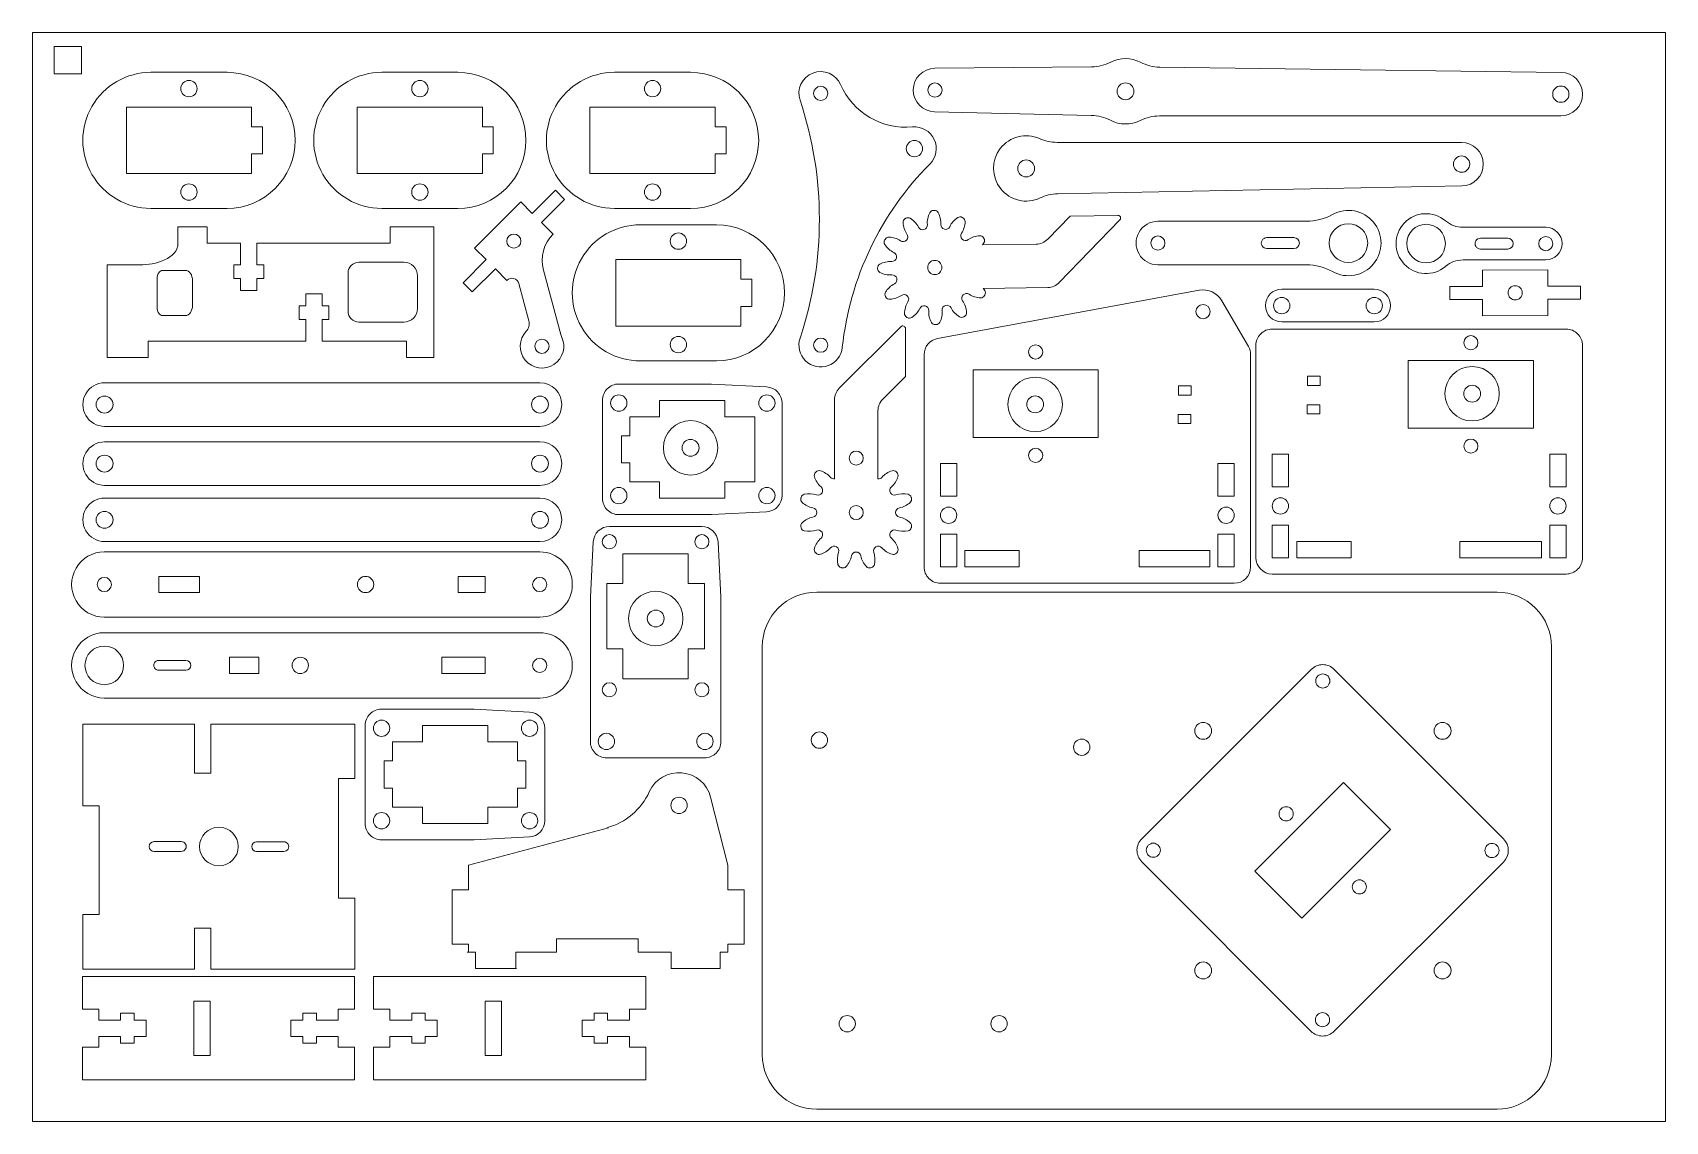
# Model space of a CAD drawing. Header units: centimetres. Extents: x -15 to 15, y -10 to 10.
import ezdxf

# ---------------------------------------------------------------- set-up
doc = ezdxf.new("R2010")
doc.units = ezdxf.units.CM
doc.header["$MEASUREMENT"] = 0
doc.layers.add('Default', color=7, linetype='Continuous')
doc.layers.add('Layer 1', color=7, linetype='Continuous')

msp = doc.modelspace()

# ---------------------------------------------------------------- linework, layer by layer
at = {"layer": 'Default', "color": 250, "lineweight": 20}
msp.add_lwpolyline([(-15, -9.99149), (15, -9.99149), (15, 10.00851), (-15, 10.00851), (-15, -9.99149)], close=True, dxfattribs=at)
at = {"layer": 'Default', "color": 250, "lineweight": 9}
for points in [[(8.4263, 3.52809), (8.65912, 3.52809), (8.65912, 3.69741), (8.4263, 3.69741), (8.4263, 3.52809)], [(6.05277, 3.34929), (6.28559, 3.34929), (6.28559, 3.51861), (6.05277, 3.51861), (6.05277, 3.34929)], [(8.42101, 3.00422), (8.65383, 3.00422), (8.65383, 3.17354), (8.42101, 3.17354), (8.42101, 3.00422)], [(6.04748, 2.82542), (6.2803, 2.82542), (6.2803, 2.99474), (6.04748, 2.99474), (6.04748, 2.82542)]]:
    msp.add_lwpolyline(points, close=True, dxfattribs=at)
for points, knots in [([(-0.15445, 9.05461), (-0.24076, 9.2501), (-0.46548, 9.34322), (-0.66476, 9.26609), (-0.66476, 9.26609), (-0.86406, 9.18895), (-0.96751, 8.96879), (-0.89971, 8.76614)], [0, 0, 0, 0, 0.33333333, 0.33333333, 0.33333333, 0.33333333, 1, 1, 1, 1]), ([(1.57606, 9.35416), (1.35766, 9.35209), (1.18131, 9.17522), (1.17987, 8.95682), (1.17987, 8.95682), (1.17844, 8.73842), (1.35245, 8.55924), (1.5708, 8.55428)], [0, 0, 0, 0, 0.33333333, 0.33333333, 0.33333333, 0.33333333, 1, 1, 1, 1]), ([(-12.82817, 9.27983), (-13.27475, 9.27983), (-13.68741, 9.04159), (-13.9107, 8.65483), (-13.9107, 8.65483), (-14.13398, 8.26808), (-14.13398, 7.79159), (-13.9107, 7.40483), (-13.9107, 7.40483), (-13.68741, 7.01808), (-13.27475, 6.77983), (-12.82817, 6.77983)], [0, 0, 0, 0, 0.25, 0.25, 0.25, 0.25, 0.5, 0.5, 0.5, 0.5, 1, 1, 1, 1]), ([(-11.97817, 8.97982), (-11.97817, 9.06268), (-12.04532, 9.12983), (-12.12816, 9.12983), (-12.12816, 9.12983), (-12.21101, 9.12983), (-12.27816, 9.06268), (-12.27816, 8.97984), (-12.27816, 8.97984), (-12.27817, 8.89699), (-12.21101, 8.82984), (-12.12817, 8.82983), (-12.12817, 8.82983), (-12.04532, 8.82983), (-11.97817, 8.89699), (-11.97817, 8.97982)], [0, 0, 0, 0, 0.2, 0.2, 0.2, 0.2, 0.4, 0.4, 0.4, 0.4, 0.6, 0.6, 0.6, 0.6, 1, 1, 1, 1]), ([(-11.42817, 6.77983), (-10.73781, 6.77983), (-10.17817, 7.33948), (-10.17817, 8.02983), (-10.17817, 8.02983), (-10.17816, 8.72019), (-10.7378, 9.27983), (-11.42816, 9.27983)], [0, 0, 0, 0, 0.33333333, 0.33333333, 0.33333333, 0.33333333, 1, 1, 1, 1]), ([(-8.58537, 9.27983), (-9.03195, 9.27983), (-9.44461, 9.04159), (-9.6679, 8.65483), (-9.6679, 8.65483), (-9.89118, 8.26808), (-9.89118, 7.79159), (-9.6679, 7.40483), (-9.6679, 7.40483), (-9.44461, 7.01808), (-9.03195, 6.77983), (-8.58537, 6.77983)], [0, 0, 0, 0, 0.25, 0.25, 0.25, 0.25, 0.5, 0.5, 0.5, 0.5, 1, 1, 1, 1]), ([(-7.73537, 8.97982), (-7.73537, 9.06268), (-7.80252, 9.12983), (-7.88536, 9.12983), (-7.88536, 9.12983), (-7.96821, 9.12983), (-8.03536, 9.06268), (-8.03536, 8.97984), (-8.03536, 8.97984), (-8.03537, 8.89699), (-7.96821, 8.82984), (-7.88537, 8.82983), (-7.88537, 8.82983), (-7.80252, 8.82983), (-7.73537, 8.89699), (-7.73537, 8.97982)], [0, 0, 0, 0, 0.2, 0.2, 0.2, 0.2, 0.4, 0.4, 0.4, 0.4, 0.6, 0.6, 0.6, 0.6, 1, 1, 1, 1]), ([(-7.18537, 6.77983), (-6.49501, 6.77983), (-5.93537, 7.33948), (-5.93537, 8.02983), (-5.93537, 8.02983), (-5.93536, 8.72019), (-6.495, 9.27983), (-7.18536, 9.27983)], [0, 0, 0, 0, 0.33333333, 0.33333333, 0.33333333, 0.33333333, 1, 1, 1, 1]), ([(-4.3097, 9.27983), (-4.75628, 9.27983), (-5.16894, 9.04159), (-5.39223, 8.65483), (-5.39223, 8.65483), (-5.61551, 8.26808), (-5.61551, 7.79159), (-5.39223, 7.40483), (-5.39223, 7.40483), (-5.16894, 7.01808), (-4.75628, 6.77983), (-4.3097, 6.77983)], [0, 0, 0, 0, 0.25, 0.25, 0.25, 0.25, 0.5, 0.5, 0.5, 0.5, 1, 1, 1, 1]), ([(-3.4597, 8.97982), (-3.4597, 9.06268), (-3.52685, 9.12983), (-3.60969, 9.12983), (-3.60969, 9.12983), (-3.69254, 9.12983), (-3.75969, 9.06268), (-3.75969, 8.97984), (-3.75969, 8.97984), (-3.7597, 8.89699), (-3.69254, 8.82984), (-3.6097, 8.82983), (-3.6097, 8.82983), (-3.52685, 8.82983), (-3.4597, 8.89699), (-3.4597, 8.97982)], [0, 0, 0, 0, 0.2, 0.2, 0.2, 0.2, 0.4, 0.4, 0.4, 0.4, 0.6, 0.6, 0.6, 0.6, 1, 1, 1, 1]), ([(-2.9097, 6.77983), (-2.21934, 6.77983), (-1.6597, 7.33948), (-1.6597, 8.02983), (-1.6597, 8.02983), (-1.65969, 8.72019), (-2.21933, 9.27983), (-2.90969, 9.27983)], [0, 0, 0, 0, 0.33333333, 0.33333333, 0.33333333, 0.33333333, 1, 1, 1, 1]), ([(-0.39037, 8.89305), (-0.39037, 8.96485), (-0.44858, 9.02304), (-0.52037, 9.02304), (-0.52037, 9.02304), (-0.59217, 9.02306), (-0.65037, 8.96485), (-0.65037, 8.89306), (-0.65037, 8.89306), (-0.65038, 8.82126), (-0.59217, 8.76305), (-0.52038, 8.76305), (-0.52038, 8.76305), (-0.44858, 8.76305), (-0.39038, 8.82126), (-0.39038, 8.89305)], [0, 0, 0, 0, 0.2, 0.2, 0.2, 0.2, 0.4, 0.4, 0.4, 0.4, 0.6, 0.6, 0.6, 0.6, 1, 1, 1, 1]), ([(1.70986, 8.95419), (1.70986, 9.02598), (1.65166, 9.08419), (1.57986, 9.08419), (1.57986, 9.08419), (1.50807, 9.08419), (1.44986, 9.02598), (1.44986, 8.95419), (1.44986, 8.95419), (1.44986, 8.88239), (1.50807, 8.82418), (1.57986, 8.82418), (1.57986, 8.82418), (1.65166, 8.82418), (1.70986, 8.88239), (1.70986, 8.95419)], [0, 0, 0, 0, 0.2, 0.2, 0.2, 0.2, 0.4, 0.4, 0.4, 0.4, 0.6, 0.6, 0.6, 0.6, 1, 1, 1, 1]), ([(5.23479, 8.93116), (5.23479, 9.01678), (5.16539, 9.08617), (5.07979, 9.08617), (5.07979, 9.08617), (4.99418, 9.08618), (4.92479, 9.01678), (4.92479, 8.93118), (4.92479, 8.93118), (4.92479, 8.84557), (4.99418, 8.77618), (5.07979, 8.77617), (5.07979, 8.77617), (5.16539, 8.77617), (5.23479, 8.84557), (5.23479, 8.93116)], [0, 0, 0, 0, 0.2, 0.2, 0.2, 0.2, 0.4, 0.4, 0.4, 0.4, 0.6, 0.6, 0.6, 0.6, 1, 1, 1, 1]), ([(13.22962, 8.87858), (13.22962, 8.96142), (13.16246, 9.02857), (13.07962, 9.02857), (13.07962, 9.02857), (12.99677, 9.02857), (12.92962, 8.96142), (12.92962, 8.87858), (12.92962, 8.87858), (12.92961, 8.79573), (12.99677, 8.72858), (13.07961, 8.72858), (13.07961, 8.72858), (13.16246, 8.72858), (13.22961, 8.79573), (13.22961, 8.87856)], [0, 0, 0, 0, 0.2, 0.2, 0.2, 0.2, 0.4, 0.4, 0.4, 0.4, 0.6, 0.6, 0.6, 0.6, 1, 1, 1, 1]), ([(13.07962, 8.47858), (13.2995, 8.47858), (13.47816, 8.65606), (13.47961, 8.87593), (13.47961, 8.87593), (13.48105, 9.09583), (13.30475, 9.27565), (13.08488, 9.27854)], [0, 0, 0, 0, 0.33333333, 0.33333333, 0.33333333, 0.33333333, 1, 1, 1, 1]), ([(1.48571, 7.59493), (1.6046, 7.71403), (1.63623, 7.8948), (1.56484, 8.0472), (1.56484, 8.0472), (1.49346, 8.1996), (1.33432, 8.29101), (1.16672, 8.2759)], [0, 0, 0, 0, 0.33333333, 0.33333333, 0.33333333, 0.33333333, 1, 1, 1, 1]), ([(3.49973, 8.06244), (3.24673, 8.17529), (2.94936, 8.10025), (2.78018, 7.88087), (2.78018, 7.88087), (2.61101, 7.6615), (2.61402, 7.35482), (2.78747, 7.13881), (2.78747, 7.13881), (2.96092, 6.9228), (3.25971, 6.85363), (3.51045, 6.97142)], [0, 0, 0, 0, 0.25, 0.25, 0.25, 0.25, 0.5, 0.5, 0.5, 0.5, 1, 1, 1, 1]), ([(1.35262, 7.87753), (1.35262, 7.96037), (1.28545, 8.02753), (1.20261, 8.02753), (1.20261, 8.02753), (1.11977, 8.02753), (1.05262, 7.96037), (1.05262, 7.87753), (1.05262, 7.87753), (1.05262, 7.79467), (1.11977, 7.72753), (1.20261, 7.72753), (1.20261, 7.72753), (1.28545, 7.72753), (1.35262, 7.79467), (1.35262, 7.87753)], [0, 0, 0, 0, 0.2, 0.2, 0.2, 0.2, 0.4, 0.4, 0.4, 0.4, 0.6, 0.6, 0.6, 0.6, 1, 1, 1, 1]), ([(11.26279, 7.19313), (11.48213, 7.19744), (11.65706, 7.37761), (11.65491, 7.59698), (11.65491, 7.59698), (11.65276, 7.81635), (11.47431, 7.99305), (11.25493, 7.99305)], [0, 0, 0, 0, 0.33333333, 0.33333333, 0.33333333, 0.33333333, 1, 1, 1, 1]), ([(3.41032, 7.51448), (3.41032, 7.60008), (3.34092, 7.66948), (3.25532, 7.66948), (3.25532, 7.66948), (3.16971, 7.66948), (3.10032, 7.60008), (3.10032, 7.51448), (3.10032, 7.51448), (3.10032, 7.42887), (3.16971, 7.35948), (3.25532, 7.35948), (3.25532, 7.35948), (3.34092, 7.35948), (3.41032, 7.42887), (3.41032, 7.51448)], [0, 0, 0, 0, 0.2, 0.2, 0.2, 0.2, 0.4, 0.4, 0.4, 0.4, 0.6, 0.6, 0.6, 0.6, 1, 1, 1, 1]), ([(11.40493, 7.59305), (11.40493, 7.6759), (11.33778, 7.74305), (11.25493, 7.74305), (11.25493, 7.74305), (11.17208, 7.74306), (11.10493, 7.6759), (11.10493, 7.59306), (11.10493, 7.59306), (11.10493, 7.51022), (11.17208, 7.44306), (11.25493, 7.44305), (11.25493, 7.44305), (11.33778, 7.44305), (11.40493, 7.51022), (11.40493, 7.59305)], [0, 0, 0, 0, 0.2, 0.2, 0.2, 0.2, 0.4, 0.4, 0.4, 0.4, 0.6, 0.6, 0.6, 0.6, 1, 1, 1, 1]), ([(-11.97817, 7.07983), (-11.97817, 7.16268), (-12.04532, 7.22983), (-12.12816, 7.22983), (-12.12816, 7.22983), (-12.21101, 7.22984), (-12.27816, 7.16268), (-12.27816, 7.07984), (-12.27816, 7.07984), (-12.27817, 6.99699), (-12.21101, 6.92984), (-12.12817, 6.92983), (-12.12817, 6.92983), (-12.04532, 6.92983), (-11.97817, 6.99699), (-11.97817, 7.07983)], [0, 0, 0, 0, 0.2, 0.2, 0.2, 0.2, 0.4, 0.4, 0.4, 0.4, 0.6, 0.6, 0.6, 0.6, 1, 1, 1, 1]), ([(-7.73537, 7.07983), (-7.73537, 7.16268), (-7.80252, 7.22983), (-7.88536, 7.22983), (-7.88536, 7.22983), (-7.96821, 7.22984), (-8.03536, 7.16268), (-8.03536, 7.07984), (-8.03536, 7.07984), (-8.03537, 6.99699), (-7.96821, 6.92984), (-7.88537, 6.92983), (-7.88537, 6.92983), (-7.80252, 6.92983), (-7.73537, 6.99699), (-7.73537, 7.07983)], [0, 0, 0, 0, 0.2, 0.2, 0.2, 0.2, 0.4, 0.4, 0.4, 0.4, 0.6, 0.6, 0.6, 0.6, 1, 1, 1, 1]), ([(-3.4597, 7.07983), (-3.4597, 7.16268), (-3.52685, 7.22983), (-3.60969, 7.22983), (-3.60969, 7.22983), (-3.69254, 7.22984), (-3.75969, 7.16268), (-3.75969, 7.07984), (-3.75969, 7.07984), (-3.7597, 6.99699), (-3.69254, 6.92984), (-3.6097, 6.92983), (-3.6097, 6.92983), (-3.52685, 6.92983), (-3.4597, 6.99699), (-3.4597, 7.07983)], [0, 0, 0, 0, 0.2, 0.2, 0.2, 0.2, 0.4, 0.4, 0.4, 0.4, 0.6, 0.6, 0.6, 0.6, 1, 1, 1, 1]), ([(4.94043, 6.65248), (4.96066, 6.6528), (4.97907, 6.64091), (4.98711, 6.62235), (4.98711, 6.62235), (4.99515, 6.60379), (4.99121, 6.58222), (4.97714, 6.56769)], [0, 0, 0, 0, 0.33333333, 0.33333333, 0.33333333, 0.33333333, 1, 1, 1, 1]), ([(8.88536, 5.61812), (9.13773, 5.47849), (9.45375, 5.53818), (9.6378, 5.76025), (9.6378, 5.76025), (9.82185, 5.98232), (9.82185, 6.30392), (9.6378, 6.52599), (9.6378, 6.52599), (9.45375, 6.74806), (9.13774, 6.80775), (8.88536, 6.66812)], [0, 0, 0, 0, 0.25, 0.25, 0.25, 0.25, 0.5, 0.5, 0.5, 0.5, 1, 1, 1, 1]), ([(-3.83464, 6.47828), (-4.28122, 6.47828), (-4.69388, 6.24004), (-4.91717, 5.85328), (-4.91717, 5.85328), (-5.14045, 5.46653), (-5.14045, 4.99004), (-4.91717, 4.60327), (-4.91717, 4.60327), (-4.69388, 4.21653), (-4.28122, 3.97827), (-3.83464, 3.97827)], [0, 0, 0, 0, 0.25, 0.25, 0.25, 0.25, 0.5, 0.5, 0.5, 0.5, 1, 1, 1, 1]), ([(-2.98464, 6.17828), (-2.98464, 6.26113), (-3.05179, 6.32828), (-3.13463, 6.32828), (-3.13463, 6.32828), (-3.21748, 6.32829), (-3.28463, 6.26113), (-3.28463, 6.17829), (-3.28463, 6.17829), (-3.28464, 6.09544), (-3.21748, 6.02829), (-3.13464, 6.02828), (-3.13464, 6.02828), (-3.05179, 6.02828), (-2.98464, 6.09544), (-2.98464, 6.17828)], [0, 0, 0, 0, 0.2, 0.2, 0.2, 0.2, 0.4, 0.4, 0.4, 0.4, 0.6, 0.6, 0.6, 0.6, 1, 1, 1, 1]), ([(-2.43464, 3.97827), (-1.74428, 3.97827), (-1.18464, 4.53792), (-1.18464, 5.22827), (-1.18464, 5.22827), (-1.18463, 5.91864), (-1.74427, 6.47828), (-2.43463, 6.47828)], [0, 0, 0, 0, 0.33333333, 0.33333333, 0.33333333, 0.33333333, 1, 1, 1, 1]), ([(1.06413, 6.30825), (1.08774, 6.27424), (1.084, 6.22829), (1.05518, 6.19856), (1.05518, 6.19856), (1.02638, 6.16883), (0.98057, 6.16363), (0.94584, 6.18615)], [0, 0, 0, 0, 0.33333333, 0.33333333, 0.33333333, 0.33333333, 1, 1, 1, 1]), ([(1.43978, 6.48185), (1.44322, 6.44059), (1.417, 6.40267), (1.37718, 6.39133), (1.37718, 6.39133), (1.33737, 6.37998), (1.2951, 6.39838), (1.27627, 6.43525)], [0, 0, 0, 0, 0.33333333, 0.33333333, 0.33333333, 0.33333333, 1, 1, 1, 1]), ([(1.8519, 6.44436), (1.83425, 6.40691), (1.79257, 6.38719), (1.75242, 6.39727), (1.75242, 6.39727), (1.71227, 6.40735), (1.68487, 6.44442), (1.68699, 6.48576)], [0, 0, 0, 0, 0.33333333, 0.33333333, 0.33333333, 0.33333333, 1, 1, 1, 1]), ([(2.19005, 6.20584), (2.15605, 6.18224), (2.1101, 6.18599), (2.08037, 6.21479), (2.08037, 6.21479), (2.05064, 6.2436), (2.04543, 6.28941), (2.06795, 6.32415)], [0, 0, 0, 0, 0.33333333, 0.33333333, 0.33333333, 0.33333333, 1, 1, 1, 1]), ([(5.67592, 6.54312), (5.53301, 6.54312), (5.40096, 6.46688), (5.3295, 6.34312), (5.3295, 6.34312), (5.25805, 6.21936), (5.25805, 6.06688), (5.3295, 5.94312), (5.3295, 5.94312), (5.40096, 5.81936), (5.53301, 5.74312), (5.67592, 5.74312)], [0, 0, 0, 0, 0.25, 0.25, 0.25, 0.25, 0.5, 0.5, 0.5, 0.5, 1, 1, 1, 1]), ([(9.53083, 6.14312), (9.53083, 6.33917), (9.37189, 6.49812), (9.17584, 6.49812), (9.17584, 6.49812), (8.97978, 6.49812), (8.82084, 6.33918), (8.82084, 6.14312), (8.82084, 6.14312), (8.82083, 5.94706), (8.97978, 5.78812), (9.17583, 5.78812), (9.17583, 5.78812), (9.37189, 5.78812), (9.53083, 5.94706), (9.53083, 6.14312)], [0, 0, 0, 0, 0.2, 0.2, 0.2, 0.2, 0.4, 0.4, 0.4, 0.4, 0.6, 0.6, 0.6, 0.6, 1, 1, 1, 1]), ([(5.80592, 6.14312), (5.80592, 6.21492), (5.74771, 6.27312), (5.67592, 6.27312), (5.67592, 6.27312), (5.60412, 6.27312), (5.54592, 6.21492), (5.54592, 6.14312), (5.54592, 6.14312), (5.54591, 6.07132), (5.60412, 6.01312), (5.67591, 6.01312), (5.67591, 6.01312), (5.74771, 6.01312), (5.80591, 6.07132), (5.80591, 6.14312)], [0, 0, 0, 0, 0.2, 0.2, 0.2, 0.2, 0.4, 0.4, 0.4, 0.4, 0.6, 0.6, 0.6, 0.6, 1, 1, 1, 1]), ([(7.67584, 6.24312), (7.64011, 6.24312), (7.6071, 6.22406), (7.58923, 6.19312), (7.58923, 6.19312), (7.57137, 6.16218), (7.57137, 6.12406), (7.58923, 6.09312), (7.58923, 6.09312), (7.6071, 6.06218), (7.64011, 6.04312), (7.67584, 6.04312)], [0, 0, 0, 0, 0.25, 0.25, 0.25, 0.25, 0.5, 0.5, 0.5, 0.5, 1, 1, 1, 1]), ([(8.17584, 6.04312), (8.23106, 6.04312), (8.27583, 6.08789), (8.27583, 6.14312), (8.27583, 6.14312), (8.27584, 6.19835), (8.23106, 6.24312), (8.17584, 6.24312)], [0, 0, 0, 0, 0.33333333, 0.33333333, 0.33333333, 0.33333333, 1, 1, 1, 1]), ([(0.82562, 5.97009), (0.86306, 5.95244), (0.88279, 5.91078), (0.87271, 5.87063), (0.87271, 5.87063), (0.86264, 5.83047), (0.82557, 5.80306), (0.78422, 5.8052)], [0, 0, 0, 0, 0.33333333, 0.33333333, 0.33333333, 0.33333333, 1, 1, 1, 1]), ([(1.70333, 5.71974), (1.7175, 5.64936), (1.67194, 5.58081), (1.60155, 5.56664), (1.60155, 5.56664), (1.53117, 5.55247), (1.46262, 5.59805), (1.44845, 5.66843), (1.44845, 5.66843), (1.43428, 5.73882), (1.47986, 5.80736), (1.55024, 5.82153), (1.55024, 5.82153), (1.62062, 5.8357), (1.68916, 5.79013), (1.70333, 5.71975)], [0, 0, 0, 0, 0.2, 0.2, 0.2, 0.2, 0.4, 0.4, 0.4, 0.4, 0.6, 0.6, 0.6, 0.6, 1, 1, 1, 1]), ([(-12.61209, 5.64095), (-12.6392, 5.64095), (-12.66521, 5.62506), (-12.68439, 5.59676), (-12.68439, 5.59676), (-12.70356, 5.56845), (-12.71433, 5.53007), (-12.71433, 5.49003)], [0, 0, 0, 0, 0.33333333, 0.33333333, 0.33333333, 0.33333333, 1, 1, 1, 1]), ([(-12.06251, 5.4523), (-12.06251, 5.50234), (-12.07597, 5.55033), (-12.09994, 5.5857), (-12.09994, 5.5857), (-12.12391, 5.62109), (-12.15641, 5.64095), (-12.19032, 5.64095)], [0, 0, 0, 0, 0.33333333, 0.33333333, 0.33333333, 0.33333333, 1, 1, 1, 1]), ([(0.78814, 5.55798), (0.82939, 5.56142), (0.86731, 5.53519), (0.87865, 5.49538), (0.87865, 5.49538), (0.89, 5.45558), (0.87161, 5.41329), (0.83474, 5.39447)], [0, 0, 0, 0, 0.33333333, 0.33333333, 0.33333333, 0.33333333, 1, 1, 1, 1]), ([(0.96173, 5.18233), (0.99574, 5.20593), (1.04169, 5.20218), (1.07142, 5.17337), (1.07142, 5.17337), (1.10115, 5.14457), (1.10636, 5.09876), (1.08384, 5.06402)], [0, 0, 0, 0, 0.33333333, 0.33333333, 0.33333333, 0.33333333, 1, 1, 1, 1]), ([(2.08765, 5.07991), (2.06404, 5.11392), (2.0678, 5.15988), (2.09659, 5.18961), (2.09659, 5.18961), (2.1254, 5.21934), (2.17121, 5.22454), (2.20594, 5.20202)], [0, 0, 0, 0, 0.33333333, 0.33333333, 0.33333333, 0.33333333, 1, 1, 1, 1]), ([(7.95124, 4.69553), (7.78555, 4.69553), (7.65124, 4.82984), (7.65124, 4.99552), (7.65124, 4.99552), (7.65124, 5.16121), (7.78555, 5.29553), (7.95124, 5.29553)], [0, 0, 0, 0, 0.33333333, 0.33333333, 0.33333333, 0.33333333, 1, 1, 1, 1]), ([(8.10124, 4.9938), (8.10124, 5.07665), (8.03407, 5.1438), (7.95124, 5.1438), (7.95124, 5.1438), (7.86839, 5.14381), (7.80124, 5.07665), (7.80124, 4.99381), (7.80124, 4.99381), (7.80124, 4.91097), (7.86839, 4.84381), (7.95124, 4.8438), (7.95124, 4.8438), (8.03407, 4.8438), (8.10124, 4.91097), (8.10124, 4.9938)], [0, 0, 0, 0, 0.2, 0.2, 0.2, 0.2, 0.4, 0.4, 0.4, 0.4, 0.6, 0.6, 0.6, 0.6, 1, 1, 1, 1]), ([(9.80124, 4.9938), (9.80124, 5.07665), (9.73407, 5.1438), (9.65124, 5.1438), (9.65124, 5.1438), (9.56839, 5.14381), (9.50124, 5.07665), (9.50124, 4.99381), (9.50124, 4.99381), (9.50124, 4.91097), (9.56839, 4.84381), (9.65124, 4.8438), (9.65124, 4.8438), (9.73407, 4.8438), (9.80124, 4.91097), (9.80124, 4.9938)], [0, 0, 0, 0, 0.2, 0.2, 0.2, 0.2, 0.4, 0.4, 0.4, 0.4, 0.6, 0.6, 0.6, 0.6, 1, 1, 1, 1]), ([(9.65124, 4.6938), (9.81693, 4.6938), (9.95124, 4.82813), (9.95124, 4.9938), (9.95124, 4.9938), (9.95124, 5.15949), (9.81693, 5.29381), (9.65124, 5.29381)], [0, 0, 0, 0, 0.33333333, 0.33333333, 0.33333333, 0.33333333, 1, 1, 1, 1]), ([(-12.71433, 4.96181), (-12.71433, 4.92178), (-12.70356, 4.8834), (-12.68439, 4.85509), (-12.68439, 4.85509), (-12.66521, 4.82679), (-12.6392, 4.81089), (-12.61209, 4.81089)], [0, 0, 0, 0, 0.33333333, 0.33333333, 0.33333333, 0.33333333, 1, 1, 1, 1]), ([(1.29989, 4.94381), (1.31754, 4.98126), (1.35921, 5.00099), (1.39936, 4.9909), (1.39936, 4.9909), (1.43951, 4.98082), (1.46692, 4.94375), (1.46478, 4.90241)], [0, 0, 0, 0, 0.33333333, 0.33333333, 0.33333333, 0.33333333, 1, 1, 1, 1]), ([(1.712, 4.90632), (1.70856, 4.94758), (1.73479, 4.9855), (1.7746, 4.99684), (1.7746, 4.99684), (1.81441, 5.00819), (1.85668, 4.9898), (1.87551, 4.95292)], [0, 0, 0, 0, 0.33333333, 0.33333333, 0.33333333, 0.33333333, 1, 1, 1, 1]), ([(6.63486, 4.88352), (6.63486, 4.95531), (6.57665, 5.01352), (6.50486, 5.01352), (6.50486, 5.01352), (6.43306, 5.01352), (6.37486, 4.95532), (6.37486, 4.88352), (6.37486, 4.88352), (6.37486, 4.81172), (6.43306, 4.75352), (6.50486, 4.75352), (6.50486, 4.75352), (6.57665, 4.75352), (6.63486, 4.81172), (6.63486, 4.88352)], [0, 0, 0, 0, 0.2, 0.2, 0.2, 0.2, 0.4, 0.4, 0.4, 0.4, 0.6, 0.6, 0.6, 0.6, 1, 1, 1, 1]), ([(1.0373, 4.57189), (1.0373, 4.5921), (1.02511, 4.61033), (1.00643, 4.61807), (1.00643, 4.61807), (0.98775, 4.62581), (0.96624, 4.62153), (0.95194, 4.60723)], [0, 0, 0, 0, 0.33333333, 0.33333333, 0.33333333, 0.33333333, 1, 1, 1, 1]), ([(7.47663, 4.26303), (7.47663, 4.3426), (7.50824, 4.41891), (7.5645, 4.47517), (7.5645, 4.47517), (7.62076, 4.53143), (7.69707, 4.56303), (7.77663, 4.56303)], [0, 0, 0, 0, 0.33333333, 0.33333333, 0.33333333, 0.33333333, 1, 1, 1, 1]), ([(13.17663, 4.56303), (13.2562, 4.56303), (13.33252, 4.53143), (13.38878, 4.47517), (13.38878, 4.47517), (13.44504, 4.41891), (13.47663, 4.3426), (13.47663, 4.26303)], [0, 0, 0, 0, 0.33333333, 0.33333333, 0.33333333, 0.33333333, 1, 1, 1, 1]), ([(-2.98464, 4.27828), (-2.98464, 4.36112), (-3.05179, 4.42827), (-3.13463, 4.42827), (-3.13463, 4.42827), (-3.21748, 4.42829), (-3.28463, 4.36112), (-3.28463, 4.27828), (-3.28463, 4.27828), (-3.28464, 4.19544), (-3.21748, 4.12828), (-3.13464, 4.12827), (-3.13464, 4.12827), (-3.05179, 4.12827), (-2.98464, 4.19544), (-2.98464, 4.27828)], [0, 0, 0, 0, 0.2, 0.2, 0.2, 0.2, 0.4, 0.4, 0.4, 0.4, 0.6, 0.6, 0.6, 0.6, 1, 1, 1, 1]), ([(-0.89971, 4.39455), (-0.94834, 4.24918), (-0.90963, 4.08881), (-0.80004, 3.98164), (-0.80004, 3.98164), (-0.69045, 3.87447), (-0.52925, 3.83937), (-0.38501, 3.89124), (-0.38501, 3.89124), (-0.24077, 3.9431), (-0.13886, 4.07284), (-0.12263, 4.22526)], [0, 0, 0, 0, 0.25, 0.25, 0.25, 0.25, 0.5, 0.5, 0.5, 0.5, 1, 1, 1, 1]), ([(-0.39037, 4.26763), (-0.39037, 4.33942), (-0.44858, 4.39763), (-0.52037, 4.39763), (-0.52037, 4.39763), (-0.59217, 4.39763), (-0.65037, 4.33942), (-0.65037, 4.26763), (-0.65037, 4.26763), (-0.65038, 4.19583), (-0.59217, 4.13763), (-0.52038, 4.13763), (-0.52038, 4.13763), (-0.44858, 4.13763), (-0.39038, 4.19583), (-0.39038, 4.26763)], [0, 0, 0, 0, 0.2, 0.2, 0.2, 0.2, 0.4, 0.4, 0.4, 0.4, 0.6, 0.6, 0.6, 0.6, 1, 1, 1, 1]), ([(3.55963, 4.14304), (3.55963, 4.21484), (3.50142, 4.27304), (3.42963, 4.27304), (3.42963, 4.27304), (3.35782, 4.27305), (3.29963, 4.21484), (3.29963, 4.14305), (3.29963, 4.14305), (3.29962, 4.07125), (3.35782, 4.01305), (3.42961, 4.01305), (3.42961, 4.01305), (3.50142, 4.01305), (3.55961, 4.07125), (3.55961, 4.14304)], [0, 0, 0, 0, 0.2, 0.2, 0.2, 0.2, 0.4, 0.4, 0.4, 0.4, 0.6, 0.6, 0.6, 0.6, 1, 1, 1, 1]), ([(3.55963, 4.14304), (3.55963, 4.21484), (3.50142, 4.27304), (3.42963, 4.27304), (3.42963, 4.27304), (3.35782, 4.27305), (3.29963, 4.21484), (3.29963, 4.14305), (3.29963, 4.14305), (3.29962, 4.07125), (3.35782, 4.01305), (3.42961, 4.01305), (3.42961, 4.01305), (3.50142, 4.01305), (3.55961, 4.07125), (3.55961, 4.14304)], [0, 0, 0, 0, 0.2, 0.2, 0.2, 0.2, 0.4, 0.4, 0.4, 0.4, 0.6, 0.6, 0.6, 0.6, 1, 1, 1, 1]), ([(11.29663, 4.31303), (11.29663, 4.38483), (11.35484, 4.44303), (11.42663, 4.44303), (11.42663, 4.44303), (11.49844, 4.44304), (11.55663, 4.38483), (11.55663, 4.31304), (11.55663, 4.31304), (11.55664, 4.24124), (11.49844, 4.18304), (11.42664, 4.18304), (11.42664, 4.18304), (11.35484, 4.18304), (11.29664, 4.24124), (11.29664, 4.31303)], [0, 0, 0, 0, 0.2, 0.2, 0.2, 0.2, 0.4, 0.4, 0.4, 0.4, 0.6, 0.6, 0.6, 0.6, 1, 1, 1, 1]), ([(3.92131, 3.17987), (3.92131, 3.45601), (3.69745, 3.67986), (3.42131, 3.67987), (3.42131, 3.67987), (3.14517, 3.67987), (2.92131, 3.45601), (2.92131, 3.17987), (2.92131, 3.17987), (2.92131, 2.90372), (3.14517, 2.67987), (3.42131, 2.67987), (3.42131, 2.67987), (3.69745, 2.67986), (3.92131, 2.90372), (3.92131, 3.17986)], [0, 0, 0, 0, 0.2, 0.2, 0.2, 0.2, 0.4, 0.4, 0.4, 0.4, 0.6, 0.6, 0.6, 0.6, 1, 1, 1, 1]), ([(10.94953, 3.37632), (10.94953, 3.65246), (11.17339, 3.87632), (11.44953, 3.87632), (11.44953, 3.87632), (11.72567, 3.87632), (11.94953, 3.65246), (11.94953, 3.37632), (11.94953, 3.37632), (11.94953, 3.10018), (11.72567, 2.87632), (11.44953, 2.87632), (11.44953, 2.87632), (11.17339, 2.87632), (10.94953, 3.10018), (10.94953, 3.37632)], [0, 0, 0, 0, 0.2, 0.2, 0.2, 0.2, 0.4, 0.4, 0.4, 0.4, 0.6, 0.6, 0.6, 0.6, 1, 1, 1, 1]), ([(-4.22928, 3.55384), (-4.30884, 3.55384), (-4.38514, 3.52224), (-4.4414, 3.46598), (-4.4414, 3.46598), (-4.49766, 3.40972), (-4.52928, 3.33341), (-4.52928, 3.25384)], [0, 0, 0, 0, 0.33333333, 0.33333333, 0.33333333, 0.33333333, 1, 1, 1, 1]), ([(-4.07928, 3.20384), (-4.07928, 3.28668), (-4.14644, 3.35385), (-4.22927, 3.35385), (-4.22927, 3.35385), (-4.31211, 3.35385), (-4.37928, 3.28668), (-4.37928, 3.20385), (-4.37928, 3.20385), (-4.37928, 3.12101), (-4.31211, 3.05386), (-4.22928, 3.05386), (-4.22928, 3.05386), (-4.14644, 3.05386), (-4.07928, 3.12101), (-4.07928, 3.20384)], [0, 0, 0, 0, 0.2, 0.2, 0.2, 0.2, 0.4, 0.4, 0.4, 0.4, 0.6, 0.6, 0.6, 0.6, 1, 1, 1, 1]), ([(-1.35927, 3.20384), (-1.35927, 3.28668), (-1.42644, 3.35385), (-1.50927, 3.35385), (-1.50927, 3.35385), (-1.59211, 3.35385), (-1.65928, 3.28668), (-1.65928, 3.20385), (-1.65928, 3.20385), (-1.65928, 3.12101), (-1.59211, 3.05386), (-1.50928, 3.05386), (-1.50928, 3.05386), (-1.42644, 3.05386), (-1.35927, 3.12101), (-1.35927, 3.20384)], [0, 0, 0, 0, 0.2, 0.2, 0.2, 0.2, 0.4, 0.4, 0.4, 0.4, 0.6, 0.6, 0.6, 0.6, 1, 1, 1, 1]), ([(3.57631, 3.17987), (3.57631, 3.26547), (3.5069, 3.33487), (3.42131, 3.33487), (3.42131, 3.33487), (3.33571, 3.33487), (3.26631, 3.26547), (3.26631, 3.17987), (3.26631, 3.17987), (3.26631, 3.09426), (3.33571, 3.02487), (3.42131, 3.02487), (3.42131, 3.02487), (3.5069, 3.02486), (3.57631, 3.09426), (3.57631, 3.17986)], [0, 0, 0, 0, 0.2, 0.2, 0.2, 0.2, 0.4, 0.4, 0.4, 0.4, 0.6, 0.6, 0.6, 0.6, 1, 1, 1, 1]), ([(11.29453, 3.37632), (11.29453, 3.46192), (11.36393, 3.53132), (11.44953, 3.53132), (11.44953, 3.53132), (11.53513, 3.53132), (11.60453, 3.46192), (11.60453, 3.37632), (11.60453, 3.37632), (11.60453, 3.29072), (11.53513, 3.22132), (11.44953, 3.22132), (11.44953, 3.22132), (11.36393, 3.22132), (11.29453, 3.29072), (11.29453, 3.37632)], [0, 0, 0, 0, 0.2, 0.2, 0.2, 0.2, 0.4, 0.4, 0.4, 0.4, 0.6, 0.6, 0.6, 0.6, 1, 1, 1, 1]), ([(11.29663, 2.41303), (11.29663, 2.48483), (11.35484, 2.54303), (11.42663, 2.54303), (11.42663, 2.54303), (11.49844, 2.54304), (11.55663, 2.48483), (11.55663, 2.41304), (11.55663, 2.41304), (11.55664, 2.34124), (11.49844, 2.28304), (11.42664, 2.28303), (11.42664, 2.28303), (11.35484, 2.28303), (11.29664, 2.34124), (11.29664, 2.41303)], [0, 0, 0, 0, 0.2, 0.2, 0.2, 0.2, 0.4, 0.4, 0.4, 0.4, 0.6, 0.6, 0.6, 0.6, 1, 1, 1, 1]), ([(0.2623, 2.19259), (0.2623, 2.26438), (0.20409, 2.3226), (0.1323, 2.3226), (0.1323, 2.3226), (0.0605, 2.3226), (0.0023, 2.26439), (0.0023, 2.19259), (0.0023, 2.19259), (0.00229, 2.1208), (0.0605, 2.06259), (0.13229, 2.06259), (0.13229, 2.06259), (0.20409, 2.06259), (0.26229, 2.1208), (0.26229, 2.19259)], [0, 0, 0, 0, 0.2, 0.2, 0.2, 0.2, 0.4, 0.4, 0.4, 0.4, 0.6, 0.6, 0.6, 0.6, 1, 1, 1, 1]), ([(3.55963, 2.24304), (3.55963, 2.31484), (3.50142, 2.37304), (3.42963, 2.37304), (3.42963, 2.37304), (3.35782, 2.37305), (3.29963, 2.31484), (3.29963, 2.24305), (3.29963, 2.24305), (3.29962, 2.17125), (3.35782, 2.11305), (3.42961, 2.11304), (3.42961, 2.11304), (3.50142, 2.11304), (3.55961, 2.17125), (3.55961, 2.24304)], [0, 0, 0, 0, 0.2, 0.2, 0.2, 0.2, 0.4, 0.4, 0.4, 0.4, 0.6, 0.6, 0.6, 0.6, 1, 1, 1, 1]), ([(3.55963, 2.24304), (3.55963, 2.31484), (3.50142, 2.37304), (3.42963, 2.37304), (3.42963, 2.37304), (3.35782, 2.37305), (3.29963, 2.31484), (3.29963, 2.24305), (3.29963, 2.24305), (3.29962, 2.17125), (3.35782, 2.11305), (3.42961, 2.11304), (3.42961, 2.11304), (3.50142, 2.11304), (3.55961, 2.17125), (3.55961, 2.24304)], [0, 0, 0, 0, 0.2, 0.2, 0.2, 0.2, 0.4, 0.4, 0.4, 0.4, 0.6, 0.6, 0.6, 0.6, 1, 1, 1, 1]), ([(-4.07928, 1.50386), (-4.07928, 1.58671), (-4.14643, 1.65386), (-4.22927, 1.65386), (-4.22927, 1.65386), (-4.31212, 1.65387), (-4.37927, 1.58671), (-4.37927, 1.50387), (-4.37927, 1.50387), (-4.37928, 1.42102), (-4.31212, 1.35387), (-4.22928, 1.35386), (-4.22928, 1.35386), (-4.14643, 1.35386), (-4.07928, 1.42102), (-4.07928, 1.50386)], [0, 0, 0, 0, 0.2, 0.2, 0.2, 0.2, 0.4, 0.4, 0.4, 0.4, 0.6, 0.6, 0.6, 0.6, 1, 1, 1, 1]), ([(-1.35927, 1.50386), (-1.35927, 1.58671), (-1.42643, 1.65386), (-1.50927, 1.65386), (-1.50927, 1.65386), (-1.59212, 1.65387), (-1.65927, 1.58671), (-1.65927, 1.50387), (-1.65927, 1.50387), (-1.65928, 1.42102), (-1.59212, 1.35387), (-1.50928, 1.35386), (-1.50928, 1.35386), (-1.42643, 1.35386), (-1.35927, 1.42102), (-1.35927, 1.50386)], [0, 0, 0, 0, 0.2, 0.2, 0.2, 0.2, 0.4, 0.4, 0.4, 0.4, 0.6, 0.6, 0.6, 0.6, 1, 1, 1, 1]), ([(-0.59861, 1.51642), (-0.55944, 1.50304), (-0.51627, 1.51924), (-0.49557, 1.55509), (-0.49557, 1.55509), (-0.47488, 1.59094), (-0.48244, 1.63642), (-0.5136, 1.66366)], [0, 0, 0, 0, 0.33333333, 0.33333333, 0.33333333, 0.33333333, 1, 1, 1, 1]), ([(0.77819, 1.66366), (0.74702, 1.63642), (0.73947, 1.59094), (0.76016, 1.55509), (0.76016, 1.55509), (0.78086, 1.51924), (0.82403, 1.50304), (0.8632, 1.51642)], [0, 0, 0, 0, 0.33333333, 0.33333333, 0.33333333, 0.33333333, 1, 1, 1, 1]), ([(-4.52928, 1.45386), (-4.52928, 1.3743), (-4.49766, 1.29799), (-4.4414, 1.24173), (-4.4414, 1.24173), (-4.38514, 1.18547), (-4.30884, 1.15386), (-4.22928, 1.15386)], [0, 0, 0, 0, 0.33333333, 0.33333333, 0.33333333, 0.33333333, 1, 1, 1, 1]), ([(-0.6626, 1.10758), (-0.62199, 1.11558), (-0.59271, 1.15119), (-0.59271, 1.19259), (-0.59271, 1.19259), (-0.5927, 1.23398), (-0.62199, 1.2696), (-0.6626, 1.2776)], [0, 0, 0, 0, 0.33333333, 0.33333333, 0.33333333, 0.33333333, 1, 1, 1, 1]), ([(0.26229, 1.19259), (0.26229, 1.26438), (0.20409, 1.32258), (0.1323, 1.32258), (0.1323, 1.32258), (0.0605, 1.32258), (0.0023, 1.26438), (0.0023, 1.19259), (0.0023, 1.19259), (0.00229, 1.12079), (0.0605, 1.0626), (0.13229, 1.0626), (0.13229, 1.0626), (0.20409, 1.0626), (0.26229, 1.12079), (0.26229, 1.19259)], [0, 0, 0, 0, 0.2, 0.2, 0.2, 0.2, 0.4, 0.4, 0.4, 0.4, 0.6, 0.6, 0.6, 0.6, 1, 1, 1, 1]), ([(0.92719, 1.2776), (0.88658, 1.2696), (0.85729, 1.23398), (0.85729, 1.19259), (0.85729, 1.19259), (0.85729, 1.15119), (0.88658, 1.11558), (0.92719, 1.10758)], [0, 0, 0, 0, 0.33333333, 0.33333333, 0.33333333, 0.33333333, 1, 1, 1, 1]), ([(1.97963, 1.14304), (1.97963, 1.22589), (1.91247, 1.29304), (1.82963, 1.29304), (1.82963, 1.29304), (1.74678, 1.29305), (1.67963, 1.22589), (1.67963, 1.14305), (1.67963, 1.14305), (1.67962, 1.0602), (1.74678, 0.99305), (1.82962, 0.99304), (1.82962, 0.99304), (1.91247, 0.99304), (1.97962, 1.0602), (1.97962, 1.14304)], [0, 0, 0, 0, 0.2, 0.2, 0.2, 0.2, 0.4, 0.4, 0.4, 0.4, 0.6, 0.6, 0.6, 0.6, 1, 1, 1, 1]), ([(7.07963, 1.14304), (7.07963, 1.22589), (7.01247, 1.29304), (6.92963, 1.29304), (6.92963, 1.29304), (6.84678, 1.29305), (6.77963, 1.22589), (6.77963, 1.14305), (6.77963, 1.14305), (6.77962, 1.0602), (6.84678, 0.99305), (6.92962, 0.99304), (6.92962, 0.99304), (7.01247, 0.99304), (7.07962, 1.0602), (7.07962, 1.14304)], [0, 0, 0, 0, 0.2, 0.2, 0.2, 0.2, 0.4, 0.4, 0.4, 0.4, 0.6, 0.6, 0.6, 0.6, 1, 1, 1, 1]), ([(7.77663, 1.31303), (7.77663, 1.39588), (7.84379, 1.46303), (7.92663, 1.46303), (7.92663, 1.46303), (8.00948, 1.46304), (8.07663, 1.39588), (8.07663, 1.31304), (8.07663, 1.31304), (8.07664, 1.23019), (8.00948, 1.16304), (7.92664, 1.16303), (7.92664, 1.16303), (7.84379, 1.16303), (7.77664, 1.23019), (7.77664, 1.31303)], [0, 0, 0, 0, 0.2, 0.2, 0.2, 0.2, 0.4, 0.4, 0.4, 0.4, 0.6, 0.6, 0.6, 0.6, 1, 1, 1, 1]), ([(12.87663, 1.31303), (12.87663, 1.39588), (12.94379, 1.46303), (13.02664, 1.46303), (13.02664, 1.46303), (13.10948, 1.46304), (13.17663, 1.39588), (13.17663, 1.31304), (13.17663, 1.31304), (13.17665, 1.23019), (13.10948, 1.16304), (13.02664, 1.16303), (13.02664, 1.16303), (12.94379, 1.16303), (12.87664, 1.23019), (12.87664, 1.31303)], [0, 0, 0, 0, 0.2, 0.2, 0.2, 0.2, 0.4, 0.4, 0.4, 0.4, 0.6, 0.6, 0.6, 0.6, 1, 1, 1, 1]), ([(-4.40276, 0.787), (-4.4745, 0.787), (-4.53266, 0.72884), (-4.53266, 0.65712), (-4.53266, 0.65712), (-4.53266, 0.58537), (-4.4745, 0.52721), (-4.40277, 0.52721), (-4.40277, 0.52721), (-4.33103, 0.52721), (-4.27287, 0.58537), (-4.27287, 0.6571), (-4.27287, 0.6571), (-4.27287, 0.72884), (-4.33103, 0.787), (-4.40276, 0.787)], [0, 0, 0, 0, 0.2, 0.2, 0.2, 0.2, 0.4, 0.4, 0.4, 0.4, 0.6, 0.6, 0.6, 0.6, 1, 1, 1, 1]), ([(-2.70277, 0.787), (-2.77451, 0.787), (-2.83267, 0.72884), (-2.83267, 0.65712), (-2.83267, 0.65712), (-2.83267, 0.58537), (-2.77451, 0.52721), (-2.70278, 0.52721), (-2.70278, 0.52721), (-2.63104, 0.52721), (-2.57288, 0.58537), (-2.57288, 0.6571), (-2.57288, 0.6571), (-2.57288, 0.72884), (-2.63104, 0.787), (-2.70277, 0.787)], [0, 0, 0, 0, 0.2, 0.2, 0.2, 0.2, 0.4, 0.4, 0.4, 0.4, 0.6, 0.6, 0.6, 0.6, 1, 1, 1, 1]), ([(-0.5136, 0.72152), (-0.48244, 0.74876), (-0.47488, 0.79424), (-0.49557, 0.83009), (-0.49557, 0.83009), (-0.51627, 0.86594), (-0.55944, 0.88214), (-0.59861, 0.86876)], [0, 0, 0, 0, 0.33333333, 0.33333333, 0.33333333, 0.33333333, 1, 1, 1, 1]), ([(0.8632, 0.86876), (0.82403, 0.88214), (0.78086, 0.86594), (0.76016, 0.83009), (0.76016, 0.83009), (0.73947, 0.79424), (0.74702, 0.74876), (0.77819, 0.72152)], [0, 0, 0, 0, 0.33333333, 0.33333333, 0.33333333, 0.33333333, 1, 1, 1, 1]), ([(-0.19153, 0.46168), (-0.17815, 0.50086), (-0.19436, 0.54402), (-0.2302, 0.56472), (-0.2302, 0.56472), (-0.26605, 0.58542), (-0.31154, 0.57786), (-0.33877, 0.54669)], [0, 0, 0, 0, 0.33333333, 0.33333333, 0.33333333, 0.33333333, 1, 1, 1, 1]), ([(0.2173, 0.39769), (0.2093, 0.43831), (0.17369, 0.46759), (0.1323, 0.46759), (0.1323, 0.46759), (0.0909, 0.46759), (0.05529, 0.43831), (0.04729, 0.39769)], [0, 0, 0, 0, 0.33333333, 0.33333333, 0.33333333, 0.33333333, 1, 1, 1, 1]), ([(0.60336, 0.54669), (0.57613, 0.57786), (0.53064, 0.58542), (0.49479, 0.56472), (0.49479, 0.56472), (0.45895, 0.54402), (0.44274, 0.50086), (0.45612, 0.46168)], [0, 0, 0, 0, 0.33333333, 0.33333333, 0.33333333, 0.33333333, 1, 1, 1, 1]), ([(13.47663, 0.36303), (13.47663, 0.28347), (13.44504, 0.20717), (13.38878, 0.15091), (13.38878, 0.15091), (13.33252, 0.09465), (13.2562, 0.06304), (13.17663, 0.06304)], [0, 0, 0, 0, 0.33333333, 0.33333333, 0.33333333, 0.33333333, 1, 1, 1, 1]), ([(1.37961, 0.19304), (1.37961, 0.11348), (1.41123, 0.03718), (1.46749, -0.01908), (1.46749, -0.01908), (1.52375, -0.07534), (1.60005, -0.10695), (1.67963, -0.10695)], [0, 0, 0, 0, 0.33333333, 0.33333333, 0.33333333, 0.33333333, 1, 1, 1, 1]), ([(-0.59315, -0.26865), (-0.85837, -0.26865), (-1.11273, -0.374), (-1.30026, -0.56154), (-1.30026, -0.56154), (-1.4878, -0.74907), (-1.59315, -1.00343), (-1.59315, -1.26865)], [0, 0, 0, 0, 0.33333333, 0.33333333, 0.33333333, 0.33333333, 1, 1, 1, 1]), ([(12.90684, -1.26865), (12.90684, -1.00343), (12.80149, -0.74907), (12.61395, -0.56154), (12.61395, -0.56154), (12.42642, -0.374), (12.17206, -0.26865), (11.90685, -0.26865)], [0, 0, 0, 0, 0.33333333, 0.33333333, 0.33333333, 0.33333333, 1, 1, 1, 1]), ([(-13.68368, -1.01449), (-13.89803, -1.01449), (-14.09611, -1.12884), (-14.20329, -1.31449), (-14.20329, -1.31449), (-14.31047, -1.50013), (-14.31047, -1.72884), (-14.20329, -1.91449), (-14.20329, -1.91449), (-14.09611, -2.10013), (-13.89803, -2.21449), (-13.68368, -2.21449)], [0, 0, 0, 0, 0.25, 0.25, 0.25, 0.25, 0.5, 0.5, 0.5, 0.5, 1, 1, 1, 1]), ([(-5.68368, -2.21449), (-5.3523, -2.21449), (-5.08368, -1.94586), (-5.08368, -1.61449), (-5.08368, -1.61449), (-5.08367, -1.28312), (-5.3523, -1.01449), (-5.68367, -1.01449)], [0, 0, 0, 0, 0.33333333, 0.33333333, 0.33333333, 0.33333333, 1, 1, 1, 1]), ([(-13.32868, -1.61449), (-13.32868, -1.41843), (-13.48762, -1.25949), (-13.68367, -1.25949), (-13.68367, -1.25949), (-13.87973, -1.25948), (-14.03867, -1.41843), (-14.03867, -1.61448), (-14.03867, -1.61448), (-14.03868, -1.81054), (-13.87973, -1.96948), (-13.68368, -1.96948), (-13.68368, -1.96948), (-13.48762, -1.96948), (-13.32868, -1.81054), (-13.32868, -1.61449)], [0, 0, 0, 0, 0.2, 0.2, 0.2, 0.2, 0.4, 0.4, 0.4, 0.4, 0.6, 0.6, 0.6, 0.6, 1, 1, 1, 1]), ([(-9.93336, -1.61449), (-9.93336, -1.53164), (-10.00052, -1.46449), (-10.08336, -1.46449), (-10.08336, -1.46449), (-10.16621, -1.46448), (-10.23336, -1.53164), (-10.23336, -1.61448), (-10.23336, -1.61448), (-10.23337, -1.69733), (-10.16621, -1.76448), (-10.08337, -1.76449), (-10.08337, -1.76449), (-10.00052, -1.76449), (-9.93336, -1.69733), (-9.93336, -1.61449)], [0, 0, 0, 0, 0.2, 0.2, 0.2, 0.2, 0.4, 0.4, 0.4, 0.4, 0.6, 0.6, 0.6, 0.6, 1, 1, 1, 1]), ([(-5.55368, -1.61449), (-5.55368, -1.54269), (-5.61188, -1.48449), (-5.68367, -1.48449), (-5.68367, -1.48449), (-5.75547, -1.48448), (-5.81367, -1.54269), (-5.81367, -1.61448), (-5.81367, -1.61448), (-5.81368, -1.68628), (-5.75547, -1.74448), (-5.68368, -1.74449), (-5.68368, -1.74449), (-5.61188, -1.74449), (-5.55368, -1.68628), (-5.55368, -1.61449)], [0, 0, 0, 0, 0.2, 0.2, 0.2, 0.2, 0.4, 0.4, 0.4, 0.4, 0.6, 0.6, 0.6, 0.6, 1, 1, 1, 1]), ([(-12.68368, -1.52449), (-12.71583, -1.52449), (-12.74554, -1.54164), (-12.76162, -1.56949), (-12.76162, -1.56949), (-12.77769, -1.59733), (-12.77769, -1.63164), (-12.76162, -1.65949), (-12.76162, -1.65949), (-12.74554, -1.68733), (-12.71583, -1.70449), (-12.68368, -1.70449)], [0, 0, 0, 0, 0.25, 0.25, 0.25, 0.25, 0.5, 0.5, 0.5, 0.5, 1, 1, 1, 1]), ([(-12.18368, -1.70449), (-12.13397, -1.70449), (-12.09368, -1.66419), (-12.09368, -1.61449), (-12.09368, -1.61449), (-12.09367, -1.56478), (-12.13397, -1.52449), (-12.18367, -1.52449)], [0, 0, 0, 0, 0.33333333, 0.33333333, 0.33333333, 0.33333333, 1, 1, 1, 1]), ([(8.91729, -1.68995), (8.86106, -1.63365), (8.78478, -1.60199), (8.70522, -1.60194), (8.70522, -1.60194), (8.62565, -1.60189), (8.54933, -1.63346), (8.49303, -1.68969)], [0, 0, 0, 0, 0.33333333, 0.33333333, 0.33333333, 0.33333333, 1, 1, 1, 1]), ([(8.79702, -1.81008), (8.74628, -1.75928), (8.66397, -1.75923), (8.61317, -1.80997), (8.61317, -1.80997), (8.56236, -1.8607), (8.56232, -1.94301), (8.61305, -1.99381), (8.61305, -1.99381), (8.66378, -2.04462), (8.7461, -2.04466), (8.7969, -1.99393), (8.7969, -1.99393), (8.8477, -1.9432), (8.84775, -1.86087), (8.79702, -1.81008)], [0, 0, 0, 0, 0.2, 0.2, 0.2, 0.2, 0.4, 0.4, 0.4, 0.4, 0.6, 0.6, 0.6, 0.6, 1, 1, 1, 1]), ([(-4.40276, -1.933), (-4.4745, -1.933), (-4.53266, -1.99116), (-4.53266, -2.06289), (-4.53266, -2.06289), (-4.53266, -2.13463), (-4.4745, -2.19279), (-4.40277, -2.19279), (-4.40277, -2.19279), (-4.33103, -2.19279), (-4.27287, -2.13463), (-4.27287, -2.0629), (-4.27287, -2.0629), (-4.27287, -1.99116), (-4.33103, -1.933), (-4.40276, -1.933)], [0, 0, 0, 0, 0.2, 0.2, 0.2, 0.2, 0.4, 0.4, 0.4, 0.4, 0.6, 0.6, 0.6, 0.6, 1, 1, 1, 1]), ([(-2.70277, -1.933), (-2.77451, -1.933), (-2.83267, -1.99116), (-2.83267, -2.06289), (-2.83267, -2.06289), (-2.83267, -2.13463), (-2.77451, -2.19279), (-2.70278, -2.19279), (-2.70278, -2.19279), (-2.63104, -2.19279), (-2.57288, -2.13463), (-2.57288, -2.0629), (-2.57288, -2.0629), (-2.57288, -1.99116), (-2.63104, -1.933), (-2.70277, -1.933)], [0, 0, 0, 0, 0.2, 0.2, 0.2, 0.2, 0.4, 0.4, 0.4, 0.4, 0.6, 0.6, 0.6, 0.6, 1, 1, 1, 1]), ([(-8.58903, -2.41967), (-8.66859, -2.41967), (-8.74489, -2.45127), (-8.80115, -2.50753), (-8.80115, -2.50753), (-8.85741, -2.56379), (-8.88903, -2.6401), (-8.88903, -2.71967)], [0, 0, 0, 0, 0.33333333, 0.33333333, 0.33333333, 0.33333333, 1, 1, 1, 1]), ([(-8.43903, -2.76967), (-8.43903, -2.68683), (-8.50619, -2.61966), (-8.58902, -2.61966), (-8.58902, -2.61966), (-8.67186, -2.61966), (-8.73903, -2.68683), (-8.73903, -2.76966), (-8.73903, -2.76966), (-8.73903, -2.8525), (-8.67186, -2.91965), (-8.58903, -2.91965), (-8.58903, -2.91965), (-8.50619, -2.91965), (-8.43903, -2.8525), (-8.43903, -2.76967)], [0, 0, 0, 0, 0.2, 0.2, 0.2, 0.2, 0.4, 0.4, 0.4, 0.4, 0.6, 0.6, 0.6, 0.6, 1, 1, 1, 1]), ([(-5.71902, -2.76967), (-5.71902, -2.68683), (-5.78619, -2.61966), (-5.86902, -2.61966), (-5.86902, -2.61966), (-5.95186, -2.61966), (-6.01903, -2.68683), (-6.01903, -2.76966), (-6.01903, -2.76966), (-6.01903, -2.8525), (-5.95186, -2.91965), (-5.86903, -2.91965), (-5.86903, -2.91965), (-5.78619, -2.91965), (-5.71902, -2.8525), (-5.71902, -2.76967)], [0, 0, 0, 0, 0.2, 0.2, 0.2, 0.2, 0.4, 0.4, 0.4, 0.4, 0.6, 0.6, 0.6, 0.6, 1, 1, 1, 1]), ([(6.66185, -2.81865), (6.66185, -2.73304), (6.59245, -2.66365), (6.50685, -2.66365), (6.50685, -2.66365), (6.42124, -2.66364), (6.35185, -2.73304), (6.35185, -2.81864), (6.35185, -2.81864), (6.35184, -2.90425), (6.42124, -2.97364), (6.50684, -2.97365), (6.50684, -2.97365), (6.59245, -2.97365), (6.66183, -2.90425), (6.66183, -2.81865)], [0, 0, 0, 0, 0.2, 0.2, 0.2, 0.2, 0.4, 0.4, 0.4, 0.4, 0.6, 0.6, 0.6, 0.6, 1, 1, 1, 1]), ([(11.06185, -2.81865), (11.06185, -2.73304), (10.99245, -2.66365), (10.90685, -2.66365), (10.90685, -2.66365), (10.82124, -2.66364), (10.75185, -2.73304), (10.75185, -2.81864), (10.75185, -2.81864), (10.75184, -2.90425), (10.82124, -2.97364), (10.90684, -2.97365), (10.90684, -2.97365), (10.99245, -2.97365), (11.06184, -2.90425), (11.06184, -2.81865)], [0, 0, 0, 0, 0.2, 0.2, 0.2, 0.2, 0.4, 0.4, 0.4, 0.4, 0.6, 0.6, 0.6, 0.6, 1, 1, 1, 1]), ([(-4.45776, -2.8629), (-4.5406, -2.8629), (-4.60776, -2.93005), (-4.60776, -3.01289), (-4.60776, -3.01289), (-4.60777, -3.09573), (-4.5406, -3.16289), (-4.45777, -3.16289), (-4.45777, -3.16289), (-4.37492, -3.1629), (-4.30777, -3.09573), (-4.30776, -3.0129), (-4.30776, -3.0129), (-4.30776, -2.93005), (-4.37492, -2.8629), (-4.45776, -2.8629)], [0, 0, 0, 0, 0.2, 0.2, 0.2, 0.2, 0.4, 0.4, 0.4, 0.4, 0.6, 0.6, 0.6, 0.6, 1, 1, 1, 1]), ([(-2.64777, -2.8629), (-2.73061, -2.8629), (-2.79777, -2.93005), (-2.79777, -3.01289), (-2.79777, -3.01289), (-2.79778, -3.09573), (-2.73061, -3.16289), (-2.64778, -3.16289), (-2.64778, -3.16289), (-2.56493, -3.1629), (-2.49778, -3.09573), (-2.49777, -3.0129), (-2.49777, -3.0129), (-2.49777, -2.93005), (-2.56493, -2.8629), (-2.64777, -2.8629)], [0, 0, 0, 0, 0.2, 0.2, 0.2, 0.2, 0.4, 0.4, 0.4, 0.4, 0.6, 0.6, 0.6, 0.6, 1, 1, 1, 1]), ([(-0.39315, -2.98865), (-0.39315, -2.90581), (-0.46032, -2.83866), (-0.54315, -2.83866), (-0.54315, -2.83866), (-0.62599, -2.83865), (-0.69314, -2.90581), (-0.69314, -2.98864), (-0.69314, -2.98864), (-0.69315, -3.07148), (-0.62599, -3.13863), (-0.54316, -3.13865), (-0.54316, -3.13865), (-0.46032, -3.13865), (-0.39317, -3.07148), (-0.39317, -2.98865)], [0, 0, 0, 0, 0.2, 0.2, 0.2, 0.2, 0.4, 0.4, 0.4, 0.4, 0.6, 0.6, 0.6, 0.6, 1, 1, 1, 1]), ([(4.42685, -3.11865), (4.42685, -3.03581), (4.35968, -2.96866), (4.27685, -2.96866), (4.27685, -2.96866), (4.19401, -2.96865), (4.12686, -3.03581), (4.12686, -3.11864), (4.12686, -3.11864), (4.12685, -3.20148), (4.19401, -3.26863), (4.27684, -3.26865), (4.27684, -3.26865), (4.35968, -3.26865), (4.42683, -3.20148), (4.42683, -3.11865)], [0, 0, 0, 0, 0.2, 0.2, 0.2, 0.2, 0.4, 0.4, 0.4, 0.4, 0.6, 0.6, 0.6, 0.6, 1, 1, 1, 1]), ([(-4.75276, -3.0129), (-4.75276, -3.09246), (-4.72116, -3.16876), (-4.6649, -3.22502), (-4.6649, -3.22502), (-4.60864, -3.28128), (-4.53233, -3.3129), (-4.45276, -3.3129)], [0, 0, 0, 0, 0.33333333, 0.33333333, 0.33333333, 0.33333333, 1, 1, 1, 1]), ([(-2.65277, -3.3129), (-2.57321, -3.3129), (-2.4969, -3.28128), (-2.44064, -3.22502), (-2.44064, -3.22502), (-2.38438, -3.16876), (-2.35277, -3.09246), (-2.35277, -3.0129)], [0, 0, 0, 0, 0.33333333, 0.33333333, 0.33333333, 0.33333333, 1, 1, 1, 1]), ([(-2.542, -4.03801), (-2.60491, -3.79155), (-2.81637, -3.61155), (-3.06971, -3.5888), (-3.06971, -3.5888), (-3.32304, -3.56605), (-3.56319, -3.70551), (-3.66899, -3.93682)], [0, 0, 0, 0, 0.33333333, 0.33333333, 0.33333333, 0.33333333, 1, 1, 1, 1]), ([(-2.97336, -4.1864), (-2.97336, -4.10355), (-3.04052, -4.0364), (-3.12336, -4.0364), (-3.12336, -4.0364), (-3.20621, -4.03639), (-3.27336, -4.10355), (-3.27336, -4.18639), (-3.27336, -4.18639), (-3.27337, -4.26924), (-3.20621, -4.33639), (-3.12337, -4.3364), (-3.12337, -4.3364), (-3.04052, -4.3364), (-2.97337, -4.26924), (-2.97337, -4.1864)], [0, 0, 0, 0, 0.2, 0.2, 0.2, 0.2, 0.4, 0.4, 0.4, 0.4, 0.6, 0.6, 0.6, 0.6, 1, 1, 1, 1]), ([(-8.43903, -4.46965), (-8.43903, -4.3868), (-8.50618, -4.31965), (-8.58902, -4.31965), (-8.58902, -4.31965), (-8.67187, -4.31964), (-8.73902, -4.3868), (-8.73902, -4.46964), (-8.73902, -4.46964), (-8.73903, -4.55249), (-8.67187, -4.61964), (-8.58903, -4.61965), (-8.58903, -4.61965), (-8.50618, -4.61965), (-8.43903, -4.55249), (-8.43903, -4.46965)], [0, 0, 0, 0, 0.2, 0.2, 0.2, 0.2, 0.4, 0.4, 0.4, 0.4, 0.6, 0.6, 0.6, 0.6, 1, 1, 1, 1]), ([(-5.71902, -4.46965), (-5.71902, -4.3868), (-5.78618, -4.31965), (-5.86902, -4.31965), (-5.86902, -4.31965), (-5.95187, -4.31964), (-6.01902, -4.3868), (-6.01902, -4.46964), (-6.01902, -4.46964), (-6.01903, -4.55249), (-5.95187, -4.61964), (-5.86903, -4.61965), (-5.86903, -4.61965), (-5.78618, -4.61965), (-5.71902, -4.55249), (-5.71902, -4.46965)], [0, 0, 0, 0, 0.2, 0.2, 0.2, 0.2, 0.4, 0.4, 0.4, 0.4, 0.6, 0.6, 0.6, 0.6, 1, 1, 1, 1]), ([(8.12471, -4.25103), (8.07397, -4.20023), (7.99166, -4.20018), (7.94087, -4.25091), (7.94087, -4.25091), (7.89006, -4.30165), (7.89001, -4.38396), (7.94074, -4.43475), (7.94074, -4.43475), (7.99148, -4.48556), (8.07379, -4.48561), (8.12459, -4.43488), (8.12459, -4.43488), (8.17539, -4.38414), (8.17544, -4.30183), (8.12471, -4.25103)], [0, 0, 0, 0, 0.2, 0.2, 0.2, 0.2, 0.4, 0.4, 0.4, 0.4, 0.6, 0.6, 0.6, 0.6, 1, 1, 1, 1]), ([(-8.88903, -4.51965), (-8.88903, -4.59921), (-8.85741, -4.67552), (-8.80115, -4.73178), (-8.80115, -4.73178), (-8.74489, -4.78804), (-8.66859, -4.81965), (-8.58903, -4.81965)], [0, 0, 0, 0, 0.33333333, 0.33333333, 0.33333333, 0.33333333, 1, 1, 1, 1]), ([(5.37984, -4.79903), (5.32354, -4.85526), (5.29188, -4.93154), (5.29183, -5.01111), (5.29183, -5.01111), (5.29178, -5.09067), (5.32335, -5.167), (5.37957, -5.2233)], [0, 0, 0, 0, 0.33333333, 0.33333333, 0.33333333, 0.33333333, 1, 1, 1, 1]), ([(-12.76814, -4.85296), (-12.81785, -4.85296), (-12.85814, -4.89326), (-12.85814, -4.94296), (-12.85814, -4.94296), (-12.85815, -4.99267), (-12.81785, -5.03296), (-12.76815, -5.03296)], [0, 0, 0, 0, 0.33333333, 0.33333333, 0.33333333, 0.33333333, 1, 1, 1, 1]), ([(-12.26814, -5.03296), (-12.23599, -5.03296), (-12.20628, -5.01581), (-12.1902, -4.98796), (-12.1902, -4.98796), (-12.17413, -4.96012), (-12.17413, -4.92581), (-12.1902, -4.89796), (-12.1902, -4.89796), (-12.20628, -4.87012), (-12.23599, -4.85296), (-12.26814, -4.85296)], [0, 0, 0, 0, 0.25, 0.25, 0.25, 0.25, 0.5, 0.5, 0.5, 0.5, 1, 1, 1, 1]), ([(-10.88441, -4.85429), (-10.93412, -4.85429), (-10.97441, -4.89459), (-10.97441, -4.94429), (-10.97441, -4.94429), (-10.97442, -4.994), (-10.93412, -5.03429), (-10.88442, -5.03429)], [0, 0, 0, 0, 0.33333333, 0.33333333, 0.33333333, 0.33333333, 1, 1, 1, 1]), ([(-10.38441, -5.03429), (-10.35226, -5.03429), (-10.32255, -5.01714), (-10.30647, -4.98929), (-10.30647, -4.98929), (-10.2904, -4.96145), (-10.2904, -4.92714), (-10.30647, -4.89929), (-10.30647, -4.89929), (-10.32255, -4.87145), (-10.35226, -4.85429), (-10.38441, -4.85429)], [0, 0, 0, 0, 0.25, 0.25, 0.25, 0.25, 0.5, 0.5, 0.5, 0.5, 1, 1, 1, 1]), ([(5.68382, -4.91943), (5.63308, -4.86863), (5.55077, -4.86858), (5.49998, -4.91931), (5.49998, -4.91931), (5.44918, -4.97004), (5.44913, -5.05236), (5.49986, -5.10315), (5.49986, -5.10315), (5.55059, -5.15396), (5.63291, -5.154), (5.68371, -5.10327), (5.68371, -5.10327), (5.73451, -5.05254), (5.73455, -4.97023), (5.68382, -4.91943)], [0, 0, 0, 0, 0.2, 0.2, 0.2, 0.2, 0.4, 0.4, 0.4, 0.4, 0.6, 0.6, 0.6, 0.6, 1, 1, 1, 1]), ([(11.90636, -4.92327), (11.85563, -4.87247), (11.77331, -4.87243), (11.72252, -4.92316), (11.72252, -4.92316), (11.67171, -4.97389), (11.67166, -5.05621), (11.7224, -5.107), (11.7224, -5.107), (11.77313, -5.15781), (11.85544, -5.15785), (11.90624, -5.10713), (11.90624, -5.10713), (11.95705, -5.05639), (11.9571, -4.97407), (11.90636, -4.92327)], [0, 0, 0, 0, 0.2, 0.2, 0.2, 0.2, 0.4, 0.4, 0.4, 0.4, 0.6, 0.6, 0.6, 0.6, 1, 1, 1, 1]), ([(9.46971, -5.59306), (9.41896, -5.54225), (9.33666, -5.54221), (9.28587, -5.59294), (9.28587, -5.59294), (9.23506, -5.64367), (9.23501, -5.72598), (9.28575, -5.77678), (9.28575, -5.77678), (9.33648, -5.82759), (9.41879, -5.82763), (9.46959, -5.77691), (9.46959, -5.77691), (9.5204, -5.72617), (9.52044, -5.64385), (9.46971, -5.59306)], [0, 0, 0, 0, 0.2, 0.2, 0.2, 0.2, 0.4, 0.4, 0.4, 0.4, 0.6, 0.6, 0.6, 0.6, 1, 1, 1, 1]), ([(6.66185, -7.21865), (6.66185, -7.13304), (6.59245, -7.06365), (6.50685, -7.06365), (6.50685, -7.06365), (6.42124, -7.06364), (6.35185, -7.13304), (6.35185, -7.21864), (6.35185, -7.21864), (6.35184, -7.30425), (6.42124, -7.37364), (6.50684, -7.37365), (6.50684, -7.37365), (6.59245, -7.37365), (6.66183, -7.30425), (6.66183, -7.21865)], [0, 0, 0, 0, 0.2, 0.2, 0.2, 0.2, 0.4, 0.4, 0.4, 0.4, 0.6, 0.6, 0.6, 0.6, 1, 1, 1, 1]), ([(11.06185, -7.21865), (11.06185, -7.13304), (10.99245, -7.06365), (10.90685, -7.06365), (10.90685, -7.06365), (10.82124, -7.06364), (10.75185, -7.13304), (10.75185, -7.21864), (10.75185, -7.21864), (10.75184, -7.30425), (10.82124, -7.37364), (10.90684, -7.37365), (10.90684, -7.37365), (10.99245, -7.37365), (11.06184, -7.30425), (11.06184, -7.21865)], [0, 0, 0, 0, 0.2, 0.2, 0.2, 0.2, 0.4, 0.4, 0.4, 0.4, 0.6, 0.6, 0.6, 0.6, 1, 1, 1, 1]), ([(0.11685, -8.19865), (0.11685, -8.11581), (0.04968, -8.04866), (-0.03315, -8.04866), (-0.03315, -8.04866), (-0.11599, -8.04865), (-0.18314, -8.11581), (-0.18314, -8.19864), (-0.18314, -8.19864), (-0.18315, -8.28147), (-0.11599, -8.34862), (-0.03316, -8.34865), (-0.03316, -8.34865), (0.04968, -8.34865), (0.11683, -8.28147), (0.11683, -8.19865)], [0, 0, 0, 0, 0.2, 0.2, 0.2, 0.2, 0.4, 0.4, 0.4, 0.4, 0.6, 0.6, 0.6, 0.6, 1, 1, 1, 1]), ([(2.90685, -8.19865), (2.90685, -8.11581), (2.83967, -8.04866), (2.75684, -8.04866), (2.75684, -8.04866), (2.67401, -8.04865), (2.60686, -8.11581), (2.60686, -8.19864), (2.60686, -8.19864), (2.60685, -8.28147), (2.67401, -8.34862), (2.75684, -8.34865), (2.75684, -8.34865), (2.83967, -8.34865), (2.90683, -8.28147), (2.90683, -8.19865)], [0, 0, 0, 0, 0.2, 0.2, 0.2, 0.2, 0.4, 0.4, 0.4, 0.4, 0.6, 0.6, 0.6, 0.6, 1, 1, 1, 1]), ([(8.79316, -8.03263), (8.74242, -7.98182), (8.66012, -7.98177), (8.60932, -8.0325), (8.60932, -8.0325), (8.55852, -8.08323), (8.55847, -8.16555), (8.6092, -8.21634), (8.6092, -8.21634), (8.65993, -8.26715), (8.74226, -8.26719), (8.79306, -8.21647), (8.79306, -8.21647), (8.84385, -8.16573), (8.8439, -8.08342), (8.79316, -8.03263)], [0, 0, 0, 0, 0.2, 0.2, 0.2, 0.2, 0.4, 0.4, 0.4, 0.4, 0.6, 0.6, 0.6, 0.6, 1, 1, 1, 1]), ([(8.48892, -8.33649), (8.54514, -8.39279), (8.62143, -8.42444), (8.701, -8.42449), (8.701, -8.42449), (8.78056, -8.42454), (8.85689, -8.39298), (8.91319, -8.33675)], [0, 0, 0, 0, 0.33333333, 0.33333333, 0.33333333, 0.33333333, 1, 1, 1, 1]), ([(-1.59315, -8.76865), (-1.59315, -9.03386), (-1.4878, -9.28822), (-1.30026, -9.47575), (-1.30026, -9.47575), (-1.11273, -9.66328), (-0.85837, -9.76865), (-0.59316, -9.76865)], [0, 0, 0, 0, 0.33333333, 0.33333333, 0.33333333, 0.33333333, 1, 1, 1, 1])]:
    msp.add_open_spline(points, degree=3, knots=knots, dxfattribs=at)
for points in [[(1.57606, 9.35416), (1.57606, 9.35416), (4.4577, 9.3816), (4.4577, 9.3816)], [(4.4577, 9.3816), (4.5801, 9.38277), (4.7006, 9.412), (4.80992, 9.46705)], [(5.35481, 9.46443), (5.18407, 9.55249), (4.98149, 9.55346), (4.80992, 9.46705)], [(5.35481, 9.46443), (5.46503, 9.40759), (5.58697, 9.37714), (5.71098, 9.37551)], [(5.71098, 9.37551), (5.71098, 9.37551), (13.08487, 9.27854), (13.08487, 9.27854)], [(-11.42817, 9.27983), (-11.42817, 9.27983), (-12.82817, 9.27983), (-12.82817, 9.27983)], [(-7.18537, 9.27983), (-7.18537, 9.27983), (-8.58537, 9.27983), (-8.58537, 9.27983)], [(-2.9097, 9.27983), (-2.9097, 9.27983), (-4.3097, 9.27983), (-4.3097, 9.27983)], [(-0.15445, 9.05461), (0.07337, 8.53857), (0.6049, 8.22528), (1.16672, 8.2759)], [(-0.89971, 4.39455), (-0.42509, 5.81309), (-0.42509, 7.34756), (-0.89969, 8.7661)], [(-13.27817, 7.41983), (-13.27817, 7.41983), (-13.27817, 8.63982), (-13.27817, 8.63982)], [(-13.27817, 8.63982), (-13.27817, 8.63982), (-10.97817, 8.63982), (-10.97817, 8.63982)], [(-10.97817, 8.63982), (-10.97817, 8.63982), (-10.97817, 8.27983), (-10.97817, 8.27983)], [(-9.03537, 7.41983), (-9.03537, 7.41983), (-9.03537, 8.63982), (-9.03537, 8.63982)], [(-9.03537, 8.63982), (-9.03537, 8.63982), (-6.73537, 8.63982), (-6.73537, 8.63982)], [(-6.73537, 8.63982), (-6.73537, 8.63982), (-6.73537, 8.27983), (-6.73537, 8.27983)], [(-4.7597, 7.41983), (-4.7597, 7.41983), (-4.7597, 8.63982), (-4.7597, 8.63982)], [(-4.7597, 8.63982), (-4.7597, 8.63982), (-2.4597, 8.63982), (-2.4597, 8.63982)], [(-2.4597, 8.63982), (-2.4597, 8.63982), (-2.4597, 8.27983), (-2.4597, 8.27983)], [(4.45183, 8.48897), (4.45183, 8.48897), (1.5708, 8.55428), (1.5708, 8.55428)], [(4.80289, 8.39888), (4.69431, 8.45537), (4.5742, 8.48619), (4.45183, 8.48897)], [(5.70508, 8.47858), (5.58106, 8.47858), (5.45874, 8.44974), (5.34777, 8.39435)], [(13.07962, 8.47858), (13.07962, 8.47858), (5.70508, 8.47858), (5.70508, 8.47858)], [(-10.97817, 8.27983), (-10.97817, 8.27983), (-10.77816, 8.27983), (-10.77816, 8.27983)], [(-10.77816, 8.27983), (-10.77816, 8.27983), (-10.77816, 7.77983), (-10.77816, 7.77983)], [(-6.73537, 8.27983), (-6.73537, 8.27983), (-6.53536, 8.27983), (-6.53536, 8.27983)], [(-6.53536, 8.27983), (-6.53536, 8.27983), (-6.53536, 7.77983), (-6.53536, 7.77983)], [(-2.4597, 8.27983), (-2.4597, 8.27983), (-2.25969, 8.27983), (-2.25969, 8.27983)], [(-2.25969, 8.27983), (-2.25969, 8.27983), (-2.25969, 7.77983), (-2.25969, 7.77983)], [(4.80289, 8.39888), (4.97332, 8.31023), (5.17589, 8.30854), (5.34777, 8.39435)], [(3.49973, 8.06244), (3.60228, 8.0167), (3.71332, 7.99305), (3.82561, 7.99305)], [(11.25493, 7.99305), (11.25493, 7.99305), (3.82561, 7.99305), (3.82561, 7.99305)], [(-10.97817, 7.77983), (-10.97817, 7.77983), (-10.97817, 7.41983), (-10.97817, 7.41983)], [(-10.77816, 7.77983), (-10.77816, 7.77983), (-10.97817, 7.77983), (-10.97817, 7.77983)], [(-6.73537, 7.77983), (-6.73537, 7.77983), (-6.73537, 7.41983), (-6.73537, 7.41983)], [(-6.53536, 7.77983), (-6.53536, 7.77983), (-6.73537, 7.77983), (-6.73537, 7.77983)], [(-2.4597, 7.77983), (-2.4597, 7.77983), (-2.4597, 7.41983), (-2.4597, 7.41983)], [(-2.25969, 7.77983), (-2.25969, 7.77983), (-2.4597, 7.77983), (-2.4597, 7.77983)], [(1.48571, 7.59493), (0.58063, 6.68826), (0.01308, 5.49916), (-0.12263, 4.22526)], [(-10.97817, 7.41983), (-10.97817, 7.41983), (-13.27817, 7.41983), (-13.27817, 7.41983)], [(-6.73537, 7.41983), (-6.73537, 7.41983), (-9.03537, 7.41983), (-9.03537, 7.41983)], [(-2.4597, 7.41983), (-2.4597, 7.41983), (-4.7597, 7.41983), (-4.7597, 7.41983)], [(3.8349, 7.04719), (3.72263, 7.04499), (3.61208, 7.01917), (3.51045, 6.97142)], [(3.8349, 7.04719), (3.8349, 7.04719), (11.26279, 7.19313), (11.26279, 7.19313)], [(-12.82817, 6.77983), (-12.82817, 6.77983), (-11.42817, 6.77983), (-11.42817, 6.77983)], [(-8.58537, 6.77983), (-8.58537, 6.77983), (-7.18537, 6.77983), (-7.18537, 6.77983)], [(-4.3097, 6.77983), (-4.3097, 6.77983), (-2.9097, 6.77983), (-2.9097, 6.77983)], [(1.04237, 6.59844), (1.06764, 6.61335), (1.09904, 6.61323), (1.1242, 6.59813)], [(1.43978, 6.48185), (1.43349, 6.55733), (1.44852, 6.63307), (1.48316, 6.70043)], [(1.48316, 6.70043), (1.49657, 6.72652), (1.52319, 6.74318), (1.55252, 6.74383)], [(1.55252, 6.74383), (1.55702, 6.74393), (1.56152, 6.744), (1.56602, 6.74405)], [(1.56602, 6.74405), (1.59536, 6.74432), (1.62249, 6.72852), (1.63673, 6.70286)], [(1.63673, 6.70286), (1.67347, 6.63663), (1.69089, 6.56141), (1.68699, 6.48576)], [(1.8519, 6.44436), (1.88419, 6.51287), (1.93507, 6.57095), (1.99875, 6.61197)], [(1.99875, 6.61197), (2.02341, 6.62786), (2.05479, 6.62898), (2.08052, 6.61488)], [(2.08052, 6.61488), (2.08446, 6.61271), (2.0884, 6.61053), (2.09232, 6.60831)], [(2.09232, 6.60831), (2.11787, 6.59389), (2.13346, 6.56663), (2.13296, 6.53729)], [(3.65077, 6.21487), (3.65077, 6.21487), (4.06126, 6.63855), (4.06126, 6.63855)], [(4.06126, 6.63855), (4.06126, 6.63855), (4.94043, 6.65248), (4.94043, 6.65248)], [(8.40124, 6.54312), (8.57059, 6.54312), (8.73718, 6.58613), (8.88536, 6.66812)], [(-2.43464, 6.47828), (-2.43464, 6.47828), (-3.83464, 6.47828), (-3.83464, 6.47828)], [(0.9924, 6.51924), (0.99098, 6.54854), (1.00571, 6.57628), (1.03079, 6.5915)], [(1.06413, 6.30825), (1.02095, 6.37048), (0.9961, 6.44358), (0.9924, 6.51924)], [(1.03079, 6.5915), (1.03463, 6.59384), (1.03849, 6.59616), (1.04237, 6.59844)], [(1.1242, 6.59813), (1.18913, 6.55914), (1.24183, 6.50271), (1.27627, 6.43525)], [(2.13296, 6.53729), (2.13168, 6.46156), (2.10915, 6.38771), (2.06795, 6.32415)], [(4.97714, 6.56769), (4.97714, 6.56769), (3.86341, 5.41814), (3.86341, 5.41814)], [(8.40124, 6.54312), (8.40124, 6.54312), (5.67592, 6.54312), (5.67592, 6.54312)], [(-11.1797, 6.14208), (-11.1797, 6.14208), (-11.1797, 5.74208), (-11.1797, 5.74208)], [(-10.8797, 5.74208), (-10.8797, 5.74208), (-10.8797, 6.14208), (-10.8797, 6.14208)], [(0.65801, 6.11695), (0.64212, 6.14161), (0.64101, 6.17299), (0.65511, 6.19871)], [(0.65511, 6.19871), (0.65727, 6.20267), (0.65946, 6.2066), (0.66167, 6.21052)], [(0.82562, 5.97009), (0.7571, 6.00238), (0.69903, 6.05327), (0.65801, 6.11695)], [(0.66167, 6.21052), (0.6761, 6.23606), (0.70336, 6.25166), (0.73269, 6.25116)], [(0.73269, 6.25116), (0.80843, 6.24987), (0.88228, 6.22734), (0.94584, 6.18615)], [(2.19005, 6.20584), (2.25228, 6.24903), (2.32538, 6.27389), (2.40104, 6.27757)], [(2.40104, 6.27757), (2.43034, 6.279), (2.45808, 6.26428), (2.47331, 6.2392)], [(2.47993, 6.14579), (2.4721, 6.13274), (2.46353, 6.12014), (2.45427, 6.10804)], [(2.45427, 6.10804), (2.45427, 6.10804), (3.44006, 6.12365), (3.44006, 6.12365)], [(2.47331, 6.2392), (2.47564, 6.23535), (2.47795, 6.23149), (2.48024, 6.22761)], [(2.48024, 6.22761), (2.49515, 6.20235), (2.49503, 6.17094), (2.47993, 6.14579)], [(3.65077, 6.21487), (3.59541, 6.15772), (3.51962, 6.12491), (3.44006, 6.12365)], [(8.17584, 6.24312), (8.17584, 6.24312), (7.67584, 6.24312), (7.67584, 6.24312)], [(7.67584, 6.04312), (7.67584, 6.04312), (8.17584, 6.04312), (8.17584, 6.04312)], [(-11.3047, 5.74208), (-11.3047, 5.74208), (-11.3047, 5.49208), (-11.3047, 5.49208)], [(-11.1797, 5.74208), (-11.1797, 5.74208), (-11.3047, 5.74208), (-11.3047, 5.74208)], [(-10.7547, 5.74208), (-10.7547, 5.74208), (-10.8797, 5.74208), (-10.8797, 5.74208)], [(-10.7547, 5.49208), (-10.7547, 5.49208), (-10.7547, 5.74208), (-10.7547, 5.74208)], [(-4.28464, 4.61827), (-4.28464, 4.61827), (-4.28464, 5.83828), (-4.28464, 5.83828)], [(-4.28464, 5.83828), (-4.28464, 5.83828), (-1.98464, 5.83828), (-1.98464, 5.83828)], [(-1.98464, 5.83828), (-1.98464, 5.83828), (-1.98464, 5.47828), (-1.98464, 5.47828)], [(0.52594, 5.68422), (0.52566, 5.71356), (0.54147, 5.74069), (0.56712, 5.75492)], [(0.56712, 5.75492), (0.63335, 5.79168), (0.70857, 5.80909), (0.78422, 5.8052)], [(5.67592, 5.74312), (5.67592, 5.74312), (8.40124, 5.74312), (8.40124, 5.74312)], [(8.88536, 5.61812), (8.73718, 5.70011), (8.57059, 5.74312), (8.40124, 5.74312)], [(-12.71433, 5.49003), (-12.71433, 5.49003), (-12.71433, 4.96181), (-12.71433, 4.96181)], [(-12.19032, 5.64095), (-12.19032, 5.64095), (-12.61209, 5.64095), (-12.61209, 5.64095)], [(-12.06251, 4.99954), (-12.06251, 4.99954), (-12.06251, 5.4523), (-12.06251, 5.4523)], [(-11.3047, 5.49208), (-11.3047, 5.49208), (-11.1797, 5.49208), (-11.1797, 5.49208)], [(-11.1797, 5.49208), (-11.1797, 5.49208), (-11.1797, 5.27208), (-11.1797, 5.27208)], [(-10.8797, 5.27208), (-10.8797, 5.27208), (-10.8797, 5.49208), (-10.8797, 5.49208)], [(-10.8797, 5.49208), (-10.8797, 5.49208), (-10.7547, 5.49208), (-10.7547, 5.49208)], [(-1.98464, 5.47828), (-1.98464, 5.47828), (-1.78463, 5.47828), (-1.78463, 5.47828)], [(-1.78463, 5.47828), (-1.78463, 5.47828), (-1.78463, 4.97827), (-1.78463, 4.97827)], [(0.52616, 5.67072), (0.52606, 5.67522), (0.52598, 5.67971), (0.52594, 5.68422)], [(0.56955, 5.60135), (0.54346, 5.61476), (0.52681, 5.64138), (0.52616, 5.67072)], [(0.78814, 5.55798), (0.71266, 5.55169), (0.63692, 5.56671), (0.56955, 5.60135)], [(3.86341, 5.41814), (3.80805, 5.36099), (3.73226, 5.32819), (3.6527, 5.32692)], [(-11.1797, 5.27208), (-11.1797, 5.27208), (-10.8797, 5.27208), (-10.8797, 5.27208)], [(-9.98001, 5.21207), (-9.98001, 5.21207), (-9.68001, 5.21207), (-9.68001, 5.21207)], [(-9.98001, 4.99207), (-9.98001, 4.99207), (-9.98001, 5.21207), (-9.98001, 5.21207)], [(-9.68001, 5.21207), (-9.68001, 5.21207), (-9.68001, 4.99207), (-9.68001, 4.99207)], [(0.67154, 5.16055), (0.65664, 5.18582), (0.65675, 5.21723), (0.67186, 5.24238)], [(0.67848, 5.14897), (0.67614, 5.15281), (0.67383, 5.15667), (0.67154, 5.16055)], [(0.67186, 5.24238), (0.71084, 5.30733), (0.76728, 5.36003), (0.83474, 5.39447)], [(0.75075, 5.1106), (0.72144, 5.10917), (0.69371, 5.12389), (0.67848, 5.14897)], [(0.96173, 5.18233), (0.8995, 5.13914), (0.82641, 5.11428), (0.75075, 5.1106)], [(6.43213, 5.27685), (6.43213, 5.27685), (1.62508, 4.38805), (1.62508, 4.38805)], [(2.4191, 5.13701), (2.34336, 5.1383), (2.26952, 5.16083), (2.20594, 5.20202)], [(2.49012, 5.17765), (2.47568, 5.15211), (2.44843, 5.13651), (2.4191, 5.13701)], [(3.6527, 5.32692), (3.6527, 5.32692), (2.46694, 5.30815), (2.46694, 5.30815)], [(2.46694, 5.30815), (2.47657, 5.29636), (2.48553, 5.28402), (2.49378, 5.27122)], [(2.49668, 5.18946), (2.49452, 5.1855), (2.49232, 5.18157), (2.49012, 5.17765)], [(2.49378, 5.27122), (2.50967, 5.24656), (2.51078, 5.21518), (2.49668, 5.18946)], [(6.85075, 5.08442), (6.76587, 5.23055), (6.59831, 5.30759), (6.43213, 5.27685)], [(7.95124, 5.29381), (7.95124, 5.29381), (9.65124, 5.29381), (9.65124, 5.29381)], [(-12.61209, 4.81089), (-12.61209, 4.81089), (-12.19032, 4.81089), (-12.19032, 4.81089)], [(-12.19032, 4.81089), (-12.11973, 4.81089), (-12.06251, 4.89535), (-12.06251, 4.99954)], [(-10.10501, 4.99207), (-10.10501, 4.99207), (-9.98001, 4.99207), (-9.98001, 4.99207)], [(-10.10501, 4.74207), (-10.10501, 4.74207), (-10.10501, 4.99207), (-10.10501, 4.99207)], [(-9.68001, 4.99207), (-9.68001, 4.99207), (-9.55501, 4.99207), (-9.55501, 4.99207)], [(-9.55501, 4.99207), (-9.55501, 4.99207), (-9.55501, 4.74207), (-9.55501, 4.74207)], [(-1.98464, 4.97827), (-1.98464, 4.97827), (-1.98464, 4.61827), (-1.98464, 4.61827)], [(-1.78463, 4.97827), (-1.78463, 4.97827), (-1.98464, 4.97827), (-1.98464, 4.97827)], [(1.05946, 4.77986), (1.03392, 4.79428), (1.01833, 4.82154), (1.01883, 4.85089)], [(1.01883, 4.85089), (1.02012, 4.92662), (1.04264, 5.00046), (1.08384, 5.06402)], [(1.29989, 4.94381), (1.26759, 4.87529), (1.21671, 4.81722), (1.15304, 4.7762)], [(1.51505, 4.68531), (1.47831, 4.75154), (1.46089, 4.82677), (1.46478, 4.90241)], [(1.712, 4.90632), (1.71829, 4.83084), (1.70326, 4.7551), (1.66862, 4.68774)], [(2.0276, 4.79004), (1.96265, 4.82903), (1.90996, 4.88547), (1.87551, 4.95292)], [(2.08765, 5.07991), (2.13084, 5.01769), (2.15569, 4.94459), (2.15938, 4.86893)], [(2.15938, 4.86893), (2.16081, 4.83963), (2.14608, 4.8119), (2.12101, 4.79667)], [(7.33904, 4.24372), (7.33904, 4.24372), (6.85075, 5.08442), (6.85075, 5.08442)], [(-9.98001, 4.74207), (-9.98001, 4.74207), (-10.10501, 4.74207), (-10.10501, 4.74207)], [(-9.98001, 4.34207), (-9.98001, 4.34207), (-9.98001, 4.74207), (-9.98001, 4.74207)], [(-9.55501, 4.74207), (-9.55501, 4.74207), (-9.68001, 4.74207), (-9.68001, 4.74207)], [(-9.68001, 4.74207), (-9.68001, 4.74207), (-9.68001, 4.34207), (-9.68001, 4.34207)], [(-1.98464, 4.61827), (-1.98464, 4.61827), (-4.28464, 4.61827), (-4.28464, 4.61827)], [(0.95194, 4.60723), (0.95194, 4.60723), (-0.17984, 3.47546), (-0.17984, 3.47546)], [(1.0373, 3.69259), (1.0373, 3.69259), (1.0373, 4.57189), (1.0373, 4.57189)], [(1.07126, 4.77329), (1.06732, 4.77546), (1.06339, 4.77764), (1.05946, 4.77986)], [(1.15304, 4.7762), (1.12838, 4.76031), (1.09699, 4.75919), (1.07126, 4.77329)], [(1.58576, 4.64412), (1.55643, 4.64385), (1.5293, 4.65966), (1.51505, 4.68531)], [(1.59927, 4.64434), (1.59477, 4.64424), (1.59026, 4.64417), (1.58576, 4.64412)], [(1.66862, 4.68774), (1.65521, 4.66164), (1.62859, 4.64499), (1.59927, 4.64434)], [(2.10942, 4.78973), (2.08415, 4.77482), (2.05275, 4.77494), (2.0276, 4.79004)], [(2.12101, 4.79667), (2.11716, 4.79433), (2.11329, 4.79201), (2.10942, 4.78973)], [(7.77663, 4.56303), (7.77663, 4.56303), (13.17663, 4.56303), (13.17663, 4.56303)], [(9.65124, 4.6938), (9.65124, 4.6938), (7.95124, 4.6938), (7.95124, 4.6938)], [(1.62508, 4.38805), (1.48284, 4.36175), (1.37961, 4.23769), (1.37961, 4.09304)], [(7.37963, 4.09304), (7.37963, 4.14598), (7.36562, 4.19795), (7.33904, 4.24372)], [(7.47663, 0.36303), (7.47663, 0.36303), (7.47663, 4.26303), (7.47663, 4.26303)], [(13.47663, 4.26303), (13.47663, 4.26303), (13.47663, 0.36303), (13.47663, 0.36303)], [(-3.83464, 3.97827), (-3.83464, 3.97827), (-2.43464, 3.97827), (-2.43464, 3.97827)], [(1.37963, 4.09304), (1.37963, 4.09304), (1.37963, 0.19304), (1.37963, 0.19304)], [(7.37963, 0.19304), (7.37963, 0.19304), (7.37963, 4.09304), (7.37963, 4.09304)], [(10.27663, 3.98303), (10.27663, 3.98303), (10.27663, 2.74303), (10.27663, 2.74303)], [(12.57663, 3.98303), (12.57663, 3.98303), (10.27663, 3.98303), (10.27663, 3.98303)], [(12.57663, 2.74303), (12.57663, 2.74303), (12.57663, 3.98303), (12.57663, 3.98303)], [(0.62016, 3.27546), (0.62016, 3.27546), (1.0373, 3.69259), (1.0373, 3.69259)], [(2.27963, 2.57304), (2.27963, 2.57304), (2.27963, 3.81304), (2.27963, 3.81304)], [(2.27963, 3.81304), (2.27963, 3.81304), (4.57963, 3.81304), (4.57963, 3.81304)], [(4.57963, 3.81304), (4.57963, 3.81304), (4.57963, 2.57304), (4.57963, 2.57304)], [(-2.52928, 3.55384), (-2.52928, 3.55384), (-4.22928, 3.55384), (-4.22928, 3.55384)], [(-2.52928, 3.55384), (-2.52928, 3.55384), (-1.51356, 3.50061), (-1.51356, 3.50061)], [(-1.22928, 3.20103), (-1.22928, 3.36061), (-1.35421, 3.49226), (-1.51356, 3.50061)], [(-0.17984, 3.47546), (-0.2361, 3.4192), (-0.26771, 3.34289), (-0.26771, 3.26332)], [(-4.52928, 3.25384), (-4.52928, 3.25384), (-4.52928, 1.45386), (-4.52928, 1.45386)], [(-2.27928, 3.25384), (-2.27928, 3.25384), (-3.47928, 3.25384), (-3.47928, 3.25384)], [(-3.47928, 3.25384), (-3.47928, 3.25384), (-3.47928, 2.95386), (-3.47928, 2.95386)], [(-2.27928, 2.95386), (-2.27928, 2.95386), (-2.27928, 3.25384), (-2.27928, 3.25384)], [(-1.22928, 1.50668), (-1.22928, 1.50668), (-1.22928, 3.20103), (-1.22928, 3.20103)], [(-0.2677, 3.26332), (-0.2677, 3.26332), (-0.2677, 1.80905), (-0.2677, 1.80905)], [(0.62016, 3.27546), (0.5639, 3.2192), (0.53229, 3.14289), (0.53229, 3.06332)], [(0.5323, 1.80905), (0.5323, 1.80905), (0.5323, 3.06332), (0.5323, 3.06332)], [(-4.02928, 2.95386), (-4.02928, 2.95386), (-3.47928, 2.95386), (-3.47928, 2.95386)], [(-4.02928, 2.60386), (-4.02928, 2.60386), (-4.02928, 2.95386), (-4.02928, 2.95386)], [(-2.27928, 2.95386), (-2.27928, 2.95386), (-1.72928, 2.95386), (-1.72928, 2.95386)], [(-1.72928, 2.95386), (-1.72928, 2.95386), (-1.72928, 1.75386), (-1.72928, 1.75386)], [(10.27663, 2.74303), (10.27663, 2.74303), (12.57663, 2.74303), (12.57663, 2.74303)], [(-4.17927, 2.10386), (-4.17927, 2.10386), (-4.17927, 2.60386), (-4.17927, 2.60386)], [(-4.17927, 2.60386), (-4.17927, 2.60386), (-4.02928, 2.60386), (-4.02928, 2.60386)], [(4.57963, 2.57304), (4.57963, 2.57304), (2.27963, 2.57304), (2.27963, 2.57304)], [(-4.02928, 2.10386), (-4.02928, 2.10386), (-4.17927, 2.10386), (-4.17927, 2.10386)], [(-4.02928, 1.75386), (-4.02928, 1.75386), (-4.02928, 2.10386), (-4.02928, 2.10386)], [(8.07663, 2.26303), (8.07663, 2.26303), (7.77663, 2.26303), (7.77663, 2.26303)], [(7.77663, 2.26303), (7.77663, 2.26303), (7.77663, 1.66303), (7.77663, 1.66303)], [(8.07663, 1.66303), (8.07663, 1.66303), (8.07663, 2.26303), (8.07663, 2.26303)], [(13.17663, 2.26303), (13.17663, 2.26303), (12.87663, 2.26303), (12.87663, 2.26303)], [(12.87663, 2.26303), (12.87663, 2.26303), (12.87663, 1.66303), (12.87663, 1.66303)], [(13.17663, 1.66303), (13.17663, 1.66303), (13.17663, 2.26303), (13.17663, 2.26303)], [(-0.61493, 1.93026), (-0.63554, 1.90938), (-0.64307, 1.8789), (-0.63455, 1.85082)], [(-0.63455, 1.85082), (-0.61255, 1.77834), (-0.57064, 1.71349), (-0.5136, 1.66366)], [(-0.60538, 1.93981), (-0.60858, 1.93665), (-0.61176, 1.93346), (-0.61493, 1.93026)], [(-0.52594, 1.95943), (-0.55401, 1.96795), (-0.5845, 1.96042), (-0.60538, 1.93981)], [(-0.33877, 1.83848), (-0.38861, 1.89554), (-0.45346, 1.93744), (-0.52594, 1.95943)], [(-0.33877, 1.83848), (-0.32098, 1.81813), (-0.29469, 1.80723), (-0.2677, 1.80905)], [(0.53229, 1.80905), (0.55928, 1.80723), (0.58557, 1.81813), (0.60336, 1.83848)], [(0.79053, 1.95943), (0.71805, 1.93744), (0.6532, 1.89554), (0.60336, 1.83848)], [(0.77819, 1.66366), (0.83523, 1.71349), (0.87714, 1.77834), (0.89914, 1.85082)], [(0.86997, 1.93981), (0.84909, 1.96042), (0.8186, 1.96795), (0.79053, 1.95943)], [(0.87952, 1.93026), (0.87635, 1.93346), (0.87317, 1.93665), (0.86997, 1.93981)], [(0.89914, 1.85082), (0.90766, 1.8789), (0.90013, 1.90938), (0.87952, 1.93026)], [(1.67963, 1.49304), (1.67963, 1.49304), (1.67963, 2.09304), (1.67963, 2.09304)], [(1.67963, 2.09304), (1.67963, 2.09304), (1.97963, 2.09304), (1.97963, 2.09304)], [(1.97963, 2.09304), (1.97963, 2.09304), (1.97963, 1.49304), (1.97963, 1.49304)], [(6.77963, 2.09304), (6.77963, 2.09304), (7.07963, 2.09304), (7.07963, 2.09304)], [(6.77963, 1.49304), (6.77963, 1.49304), (6.77963, 2.09304), (6.77963, 2.09304)], [(7.07963, 2.09304), (7.07963, 2.09304), (7.07963, 1.49304), (7.07963, 1.49304)], [(-3.47928, 1.75386), (-3.47928, 1.75386), (-4.02928, 1.75386), (-4.02928, 1.75386)], [(-3.47928, 1.45386), (-3.47928, 1.45386), (-3.47928, 1.75386), (-3.47928, 1.75386)], [(-1.72928, 1.75386), (-1.72928, 1.75386), (-2.27928, 1.75386), (-2.27928, 1.75386)], [(-2.27928, 1.75386), (-2.27928, 1.75386), (-2.27928, 1.45386), (-2.27928, 1.45386)], [(-1.51356, 1.2071), (-1.35421, 1.21545), (-1.22928, 1.3471), (-1.22928, 1.50668)], [(-0.82117, 1.52757), (-0.84975, 1.52092), (-0.87238, 1.49915), (-0.88016, 1.47086)], [(-0.59861, 1.51642), (-0.67029, 1.5409), (-0.7474, 1.54476), (-0.82117, 1.52757)], [(1.08576, 1.52757), (1.01199, 1.54476), (0.93488, 1.5409), (0.8632, 1.51642)], [(1.14475, 1.47086), (1.13696, 1.49915), (1.11434, 1.52092), (1.08576, 1.52757)], [(7.77663, 1.66303), (7.77663, 1.66303), (8.07663, 1.66303), (8.07663, 1.66303)], [(12.87663, 1.66303), (12.87663, 1.66303), (13.17663, 1.66303), (13.17663, 1.66303)], [(-2.27928, 1.45386), (-2.27928, 1.45386), (-3.47928, 1.45386), (-3.47928, 1.45386)], [(-2.52928, 1.15386), (-2.52928, 1.15386), (-1.51356, 1.2071), (-1.51356, 1.2071)], [(-0.88365, 1.45782), (-0.89106, 1.42943), (-0.88234, 1.39927), (-0.86093, 1.37922)], [(-0.88016, 1.47086), (-0.88135, 1.46652), (-0.88252, 1.46218), (-0.88365, 1.45782)], [(-0.86093, 1.37922), (-0.80563, 1.32744), (-0.73692, 1.29224), (-0.6626, 1.2776)], [(0.92719, 1.2776), (1.00151, 1.29224), (1.07022, 1.32744), (1.12551, 1.37922)], [(1.12551, 1.37922), (1.14693, 1.39927), (1.15565, 1.42943), (1.14824, 1.45782)], [(1.14824, 1.45782), (1.14711, 1.46218), (1.14594, 1.46652), (1.14475, 1.47086)], [(1.97963, 1.49304), (1.97963, 1.49304), (1.67963, 1.49304), (1.67963, 1.49304)], [(7.07963, 1.49304), (7.07963, 1.49304), (6.77963, 1.49304), (6.77963, 1.49304)], [(-4.39995, 0.9371), (-4.55953, 0.9371), (-4.69118, 0.81217), (-4.69953, 0.65281)], [(-2.70559, 0.9371), (-2.70559, 0.9371), (-4.39995, 0.9371), (-4.39995, 0.9371)], [(-4.22928, 1.15386), (-4.22928, 1.15386), (-2.52928, 1.15386), (-2.52928, 1.15386)], [(-2.40601, 0.65281), (-2.41436, 0.81217), (-2.54601, 0.9371), (-2.70559, 0.9371)], [(-0.86093, 1.00596), (-0.88234, 0.98591), (-0.89106, 0.95574), (-0.88365, 0.92736)], [(-0.88365, 0.92736), (-0.88252, 0.923), (-0.88135, 0.91865), (-0.88016, 0.91431)], [(-0.88016, 0.91431), (-0.87238, 0.88602), (-0.84975, 0.86426), (-0.82117, 0.8576)], [(-0.6626, 1.10758), (-0.73692, 1.09294), (-0.80563, 1.05773), (-0.86093, 1.00596)], [(1.12551, 1.00596), (1.07022, 1.05773), (1.00151, 1.09294), (0.92719, 1.10758)], [(1.08576, 0.8576), (1.11434, 0.86426), (1.13696, 0.88602), (1.14475, 0.91431)], [(1.14824, 0.92736), (1.15565, 0.95574), (1.14693, 0.98591), (1.12551, 1.00596)], [(1.14475, 0.91431), (1.14594, 0.91865), (1.14711, 0.923), (1.14824, 0.92736)], [(8.07663, 0.96303), (8.07663, 0.96303), (7.77663, 0.96303), (7.77663, 0.96303)], [(7.77663, 0.96303), (7.77663, 0.96303), (7.77663, 0.36303), (7.77663, 0.36303)], [(8.07663, 0.36303), (8.07663, 0.36303), (8.07663, 0.96303), (8.07663, 0.96303)], [(13.17663, 0.96303), (13.17663, 0.96303), (12.87663, 0.96303), (12.87663, 0.96303)], [(12.87663, 0.96303), (12.87663, 0.96303), (12.87663, 0.36303), (12.87663, 0.36303)], [(13.17663, 0.36303), (13.17663, 0.36303), (13.17663, 0.96303), (13.17663, 0.96303)], [(-4.75276, -0.3629), (-4.75276, -0.3629), (-4.69953, 0.65281), (-4.69953, 0.65281)], [(-2.35277, -0.3629), (-2.35277, -0.3629), (-2.40601, 0.65281), (-2.40601, 0.65281)], [(-0.82117, 0.8576), (-0.7474, 0.84041), (-0.67029, 0.84428), (-0.59861, 0.86876)], [(-0.5136, 0.72152), (-0.57064, 0.67168), (-0.61255, 0.60683), (-0.63455, 0.53435)], [(0.89914, 0.53435), (0.87714, 0.60683), (0.83523, 0.67168), (0.77819, 0.72152)], [(0.8632, 0.86876), (0.93488, 0.84428), (1.01199, 0.84041), (1.08576, 0.8576)], [(1.67963, 0.19304), (1.67963, 0.19304), (1.67963, 0.79304), (1.67963, 0.79304)], [(1.67963, 0.79304), (1.67963, 0.79304), (1.97963, 0.79304), (1.97963, 0.79304)], [(1.97963, 0.79304), (1.97963, 0.79304), (1.97963, 0.19304), (1.97963, 0.19304)], [(6.77963, 0.79304), (6.77963, 0.79304), (7.07963, 0.79304), (7.07963, 0.79304)], [(6.77963, 0.19304), (6.77963, 0.19304), (6.77963, 0.79304), (6.77963, 0.79304)], [(7.07963, 0.79304), (7.07963, 0.79304), (7.07963, 0.19304), (7.07963, 0.19304)], [(9.22663, 0.66303), (9.22663, 0.66303), (8.22663, 0.66303), (8.22663, 0.66303)], [(8.22663, 0.66303), (8.22663, 0.66303), (8.22663, 0.36303), (8.22663, 0.36303)], [(9.22663, 0.36303), (9.22663, 0.36303), (9.22663, 0.66303), (9.22663, 0.66303)], [(12.72663, 0.66303), (12.72663, 0.66303), (11.22663, 0.66303), (11.22663, 0.66303)], [(11.22663, 0.66303), (11.22663, 0.66303), (11.22663, 0.36303), (11.22663, 0.36303)], [(12.72663, 0.36303), (12.72663, 0.36303), (12.72663, 0.66303), (12.72663, 0.66303)], [(-4.15276, 0.4371), (-4.15276, 0.4371), (-2.95277, 0.4371), (-2.95277, 0.4371)], [(-4.15276, -0.1129), (-4.15276, -0.1129), (-4.15276, 0.4371), (-4.15276, 0.4371)], [(-2.95277, 0.4371), (-2.95277, 0.4371), (-2.95277, -0.1129), (-2.95277, -0.1129)], [(-0.63455, 0.53435), (-0.64307, 0.50628), (-0.63554, 0.47579), (-0.61493, 0.45492)], [(-0.61493, 0.45492), (-0.61176, 0.45171), (-0.60858, 0.44853), (-0.60538, 0.44537)], [(-0.60538, 0.44537), (-0.5845, 0.42476), (-0.55401, 0.41723), (-0.52594, 0.42575)], [(-0.52594, 0.42575), (-0.45346, 0.44775), (-0.38861, 0.48965), (-0.33877, 0.54669)], [(-0.19153, 0.46168), (-0.21601, 0.39), (-0.21988, 0.31289), (-0.20269, 0.23912)], [(-0.05433, 0.19937), (-0.00256, 0.25466), (0.03265, 0.32337), (0.04729, 0.39769)], [(0.2173, 0.39769), (0.23194, 0.32337), (0.26715, 0.25466), (0.31892, 0.19937)], [(0.46728, 0.23912), (0.48447, 0.31289), (0.4806, 0.39), (0.45612, 0.46168)], [(0.60336, 0.54669), (0.6532, 0.48965), (0.71805, 0.44775), (0.79053, 0.42575)], [(0.79053, 0.42575), (0.8186, 0.41723), (0.84909, 0.42476), (0.86997, 0.44537)], [(0.86997, 0.44537), (0.87317, 0.44853), (0.87635, 0.45171), (0.87952, 0.45492)], [(0.87952, 0.45492), (0.90013, 0.47579), (0.90766, 0.50628), (0.89914, 0.53435)], [(2.12963, 0.19304), (2.12963, 0.19304), (2.12963, 0.49304), (2.12963, 0.49304)], [(2.12963, 0.49304), (2.12963, 0.49304), (3.12963, 0.49304), (3.12963, 0.49304)], [(3.12963, 0.49304), (3.12963, 0.49304), (3.12963, 0.19304), (3.12963, 0.19304)], [(5.32963, 0.49304), (5.32963, 0.49304), (6.62963, 0.49304), (6.62963, 0.49304)], [(5.32963, 0.19304), (5.32963, 0.19304), (5.32963, 0.49304), (5.32963, 0.49304)], [(6.62963, 0.49304), (6.62963, 0.49304), (6.62963, 0.19304), (6.62963, 0.19304)], [(7.77663, 0.06304), (7.61095, 0.06304), (7.47664, 0.19736), (7.47664, 0.36303)], [(7.77663, 0.36303), (7.77663, 0.36303), (8.07663, 0.36303), (8.07663, 0.36303)], [(8.22663, 0.36303), (8.22663, 0.36303), (9.22663, 0.36303), (9.22663, 0.36303)], [(11.22663, 0.36303), (11.22663, 0.36303), (12.72663, 0.36303), (12.72663, 0.36303)], [(12.87663, 0.36303), (12.87663, 0.36303), (13.17663, 0.36303), (13.17663, 0.36303)], [(-0.20269, 0.23912), (-0.19603, 0.21055), (-0.17427, 0.18791), (-0.14598, 0.18013)], [(-0.14598, 0.18013), (-0.14164, 0.17894), (-0.13729, 0.17778), (-0.13294, 0.17664)], [(-0.13294, 0.17664), (-0.10455, 0.16925), (-0.07438, 0.17795), (-0.05433, 0.19937)], [(0.31892, 0.19937), (0.33897, 0.17795), (0.36914, 0.16925), (0.39753, 0.17664)], [(0.39753, 0.17664), (0.40188, 0.17778), (0.40623, 0.17894), (0.41057, 0.18013)], [(0.41057, 0.18013), (0.43886, 0.18791), (0.46062, 0.21055), (0.46728, 0.23912)], [(1.97963, 0.19304), (1.97963, 0.19304), (1.67963, 0.19304), (1.67963, 0.19304)], [(3.12963, 0.19304), (3.12963, 0.19304), (2.12963, 0.19304), (2.12963, 0.19304)], [(6.62963, 0.19304), (6.62963, 0.19304), (5.32963, 0.19304), (5.32963, 0.19304)], [(7.07963, 0.19304), (7.07963, 0.19304), (6.77963, 0.19304), (6.77963, 0.19304)], [(7.07963, -0.10695), (7.24531, -0.10695), (7.37962, 0.02737), (7.37962, 0.19304)], [(13.17663, 0.06304), (13.17663, 0.06304), (7.77663, 0.06304), (7.77663, 0.06304)], [(-4.45276, -0.1129), (-4.45276, -0.1129), (-4.45276, -1.3129), (-4.45276, -1.3129)], [(-4.15276, -0.1129), (-4.15276, -0.1129), (-4.45276, -0.1129), (-4.45276, -0.1129)], [(-2.95277, -0.1129), (-2.95277, -0.1129), (-2.65277, -0.1129), (-2.65277, -0.1129)], [(-2.65277, -0.1129), (-2.65277, -0.1129), (-2.65277, -1.3129), (-2.65277, -1.3129)], [(11.90685, -0.26865), (11.90685, -0.26865), (-0.59315, -0.26865), (-0.59315, -0.26865)], [(1.67963, -0.10695), (1.67963, -0.10695), (7.07963, -0.10695), (7.07963, -0.10695)], [(-4.75276, -0.3629), (-4.75276, -0.3629), (-4.75276, -3.0129), (-4.75276, -3.0129)], [(-2.35277, -3.0129), (-2.35277, -3.0129), (-2.35277, -0.3629), (-2.35277, -0.3629)], [(-13.68368, -1.01449), (-13.68368, -1.01449), (-5.68368, -1.01449), (-5.68368, -1.01449)], [(-11.38369, -1.46449), (-11.38369, -1.46449), (-11.38369, -1.76449), (-11.38369, -1.76449)], [(-10.84636, -1.46449), (-10.84636, -1.46449), (-11.38369, -1.46449), (-11.38369, -1.46449)], [(-10.84636, -1.76449), (-10.84636, -1.76449), (-10.84636, -1.46449), (-10.84636, -1.46449)], [(-7.48368, -1.46449), (-7.48368, -1.46449), (-7.48368, -1.76449), (-7.48368, -1.76449)], [(-6.68368, -1.46449), (-6.68368, -1.46449), (-7.48368, -1.46449), (-7.48368, -1.46449)], [(-6.68368, -1.76449), (-6.68368, -1.76449), (-6.68368, -1.46449), (-6.68368, -1.46449)], [(-4.45276, -1.3129), (-4.45276, -1.3129), (-4.15276, -1.3129), (-4.15276, -1.3129)], [(-4.15276, -1.8629), (-4.15276, -1.8629), (-4.15276, -1.3129), (-4.15276, -1.3129)], [(-2.95277, -1.3129), (-2.95277, -1.3129), (-2.95277, -1.8629), (-2.95277, -1.8629)], [(-2.65277, -1.3129), (-2.65277, -1.3129), (-2.95277, -1.3129), (-2.95277, -1.3129)], [(-1.59315, -1.26865), (-1.59315, -1.26865), (-1.59315, -8.76865), (-1.59315, -8.76865)], [(12.90685, -8.76865), (12.90685, -8.76865), (12.90685, -1.26865), (12.90685, -1.26865)], [(-12.68368, -1.52449), (-12.68368, -1.52449), (-12.18368, -1.52449), (-12.18368, -1.52449)], [(-12.18368, -1.70449), (-12.18368, -1.70449), (-12.68368, -1.70449), (-12.68368, -1.70449)], [(-11.38369, -1.76449), (-11.38369, -1.76449), (-10.84636, -1.76449), (-10.84636, -1.76449)], [(-7.48368, -1.76449), (-7.48368, -1.76449), (-6.68368, -1.76449), (-6.68368, -1.76449)], [(5.37984, -4.79903), (5.37984, -4.79903), (8.49303, -1.68969), (8.49303, -1.68969)], [(8.91729, -1.68995), (8.91729, -1.68995), (12.02664, -4.80315), (12.02664, -4.80315)], [(-2.95277, -1.8629), (-2.95277, -1.8629), (-4.15276, -1.8629), (-4.15276, -1.8629)], [(-5.68368, -2.21449), (-5.68368, -2.21449), (-13.68368, -2.21449), (-13.68368, -2.21449)], [(-12.02814, -2.69295), (-12.02814, -2.69295), (-14.07814, -2.69295), (-14.07814, -2.69295)], [(-12.02814, -3.593), (-12.02814, -3.593), (-12.02814, -2.69295), (-12.02814, -2.69295)], [(-11.72814, -3.593), (-11.72814, -3.593), (-11.72814, -2.69295), (-11.72814, -2.69295)], [(-6.88903, -2.41967), (-6.88903, -2.41967), (-8.58903, -2.41967), (-8.58903, -2.41967)], [(-6.88903, -2.41967), (-6.88903, -2.41967), (-5.87331, -2.4729), (-5.87331, -2.4729)], [(-5.58903, -2.77248), (-5.58903, -2.6129), (-5.71396, -2.48125), (-5.87331, -2.4729)], [(-8.88903, -2.71967), (-8.88903, -2.71967), (-8.88903, -4.51965), (-8.88903, -4.51965)], [(-6.63903, -2.71967), (-6.63903, -2.71967), (-7.83903, -2.71967), (-7.83903, -2.71967)], [(-7.83903, -2.71967), (-7.83903, -2.71967), (-7.83903, -3.01965), (-7.83903, -3.01965)], [(-6.63903, -3.01965), (-6.63903, -3.01965), (-6.63903, -2.71967), (-6.63903, -2.71967)], [(-5.58903, -4.46683), (-5.58903, -4.46683), (-5.58903, -2.77248), (-5.58903, -2.77248)], [(-8.38903, -3.01965), (-8.38903, -3.01965), (-7.83903, -3.01965), (-7.83903, -3.01965)], [(-8.38903, -3.36965), (-8.38903, -3.36965), (-8.38903, -3.01965), (-8.38903, -3.01965)], [(-6.63903, -3.01965), (-6.63903, -3.01965), (-6.08903, -3.01965), (-6.08903, -3.01965)], [(-6.08903, -3.01965), (-6.08903, -3.01965), (-6.08903, -3.36965), (-6.08903, -3.36965)], [(-12.02815, -3.593), (-12.02815, -3.593), (-11.72815, -3.593), (-11.72815, -3.593)], [(-8.53902, -3.86965), (-8.53902, -3.86965), (-8.53902, -3.36965), (-8.53902, -3.36965)], [(-8.53902, -3.36965), (-8.53902, -3.36965), (-8.38903, -3.36965), (-8.38903, -3.36965)], [(-5.93903, -3.36965), (-5.93903, -3.36965), (-6.08903, -3.36965), (-6.08903, -3.36965)], [(-5.93903, -3.86965), (-5.93903, -3.86965), (-5.93903, -3.36965), (-5.93903, -3.36965)], [(-4.45276, -3.3129), (-4.45276, -3.3129), (-2.65277, -3.3129), (-2.65277, -3.3129)], [(-8.38903, -3.86965), (-8.38903, -3.86965), (-8.53902, -3.86965), (-8.53902, -3.86965)], [(-8.38903, -4.21965), (-8.38903, -4.21965), (-8.38903, -3.86965), (-8.38903, -3.86965)], [(-6.08903, -3.86965), (-6.08903, -3.86965), (-6.08903, -4.21965), (-6.08903, -4.21965)], [(-6.08903, -3.86965), (-6.08903, -3.86965), (-5.93903, -3.86965), (-5.93903, -3.86965)], [(7.45835, -5.3943), (7.45835, -5.3943), (9.08571, -3.76896), (9.08571, -3.76896)], [(9.08571, -3.76896), (9.08571, -3.76896), (9.94786, -4.63215), (9.94786, -4.63215)], [(-4.44967, -4.59678), (-4.10407, -4.50417), (-3.81782, -4.26219), (-3.66899, -3.93682)], [(-2.22336, -5.2864), (-2.22336, -5.2864), (-2.542, -4.03801), (-2.542, -4.03801)], [(-7.83903, -4.21965), (-7.83903, -4.21965), (-8.38903, -4.21965), (-8.38903, -4.21965)], [(-7.83903, -4.51965), (-7.83903, -4.51965), (-7.83903, -4.21965), (-7.83903, -4.21965)], [(-6.08903, -4.21965), (-6.08903, -4.21965), (-6.63903, -4.21965), (-6.63903, -4.21965)], [(-6.63903, -4.21965), (-6.63903, -4.21965), (-6.63903, -4.51965), (-6.63903, -4.51965)], [(-5.87331, -4.76641), (-5.71396, -4.75806), (-5.58903, -4.62641), (-5.58903, -4.46683)], [(-6.63903, -4.51965), (-6.63903, -4.51965), (-7.83903, -4.51965), (-7.83903, -4.51965)], [(-4.41967, -4.59678), (-4.41967, -4.59678), (-6.99336, -5.2864), (-6.99336, -5.2864)], [(-6.88903, -4.81965), (-6.88903, -4.81965), (-5.87331, -4.76641), (-5.87331, -4.76641)], [(9.94786, -4.63215), (9.94786, -4.63215), (8.32051, -6.25749), (8.32051, -6.25749)], [(-12.76814, -4.85296), (-12.76814, -4.85296), (-12.26814, -4.85296), (-12.26814, -4.85296)], [(-12.26814, -5.03296), (-12.26814, -5.03296), (-12.76814, -5.03296), (-12.76814, -5.03296)], [(-10.88441, -4.85429), (-10.88441, -4.85429), (-10.38441, -4.85429), (-10.38441, -4.85429)], [(-10.38441, -5.03429), (-10.38441, -5.03429), (-10.88441, -5.03429), (-10.88441, -5.03429)], [(-8.58903, -4.81965), (-8.58903, -4.81965), (-6.88903, -4.81965), (-6.88903, -4.81965)], [(12.02638, -5.22741), (12.14362, -5.11031), (12.14372, -4.92037), (12.02664, -4.80315)], [(-6.99336, -5.2864), (-6.99336, -5.2864), (-6.99336, -5.7364), (-6.99336, -5.7364)], [(-2.22336, -5.2864), (-2.22336, -5.2864), (-2.22336, -5.7364), (-2.22336, -5.7364)], [(8.48892, -8.33649), (8.48892, -8.33649), (5.37957, -5.2233), (5.37957, -5.2233)], [(8.32051, -6.25749), (8.32051, -6.25749), (7.45835, -5.3943), (7.45835, -5.3943)], [(12.02638, -5.22741), (12.02638, -5.22741), (8.91319, -8.33675), (8.91319, -8.33675)], [(-6.99336, -5.7364), (-6.99336, -5.7364), (-7.29336, -5.7364), (-7.29336, -5.7364)], [(-7.29336, -6.7364), (-7.29336, -6.7364), (-7.29336, -5.7364), (-7.29336, -5.7364)], [(-2.22336, -5.7364), (-2.22336, -5.7364), (-1.92336, -5.7364), (-1.92336, -5.7364)], [(-1.92336, -5.7364), (-1.92336, -5.7364), (-1.92336, -6.7364), (-1.92336, -6.7364)], [(-12.02816, -6.44294), (-12.02816, -6.44294), (-12.02816, -7.19295), (-12.02816, -7.19295)], [(-11.72816, -6.44294), (-11.72816, -6.44294), (-12.02816, -6.44294), (-12.02816, -6.44294)], [(-11.72816, -6.44294), (-11.72816, -6.44294), (-11.72816, -7.19295), (-11.72816, -7.19295)], [(-6.99336, -6.7364), (-6.99336, -6.7364), (-7.29336, -6.7364), (-7.29336, -6.7364)], [(-6.86121, -6.8864), (-6.86121, -6.8864), (-7.01336, -6.8864), (-7.01336, -6.8864)], [(-6.99336, -6.8864), (-6.99336, -6.8864), (-6.99336, -6.7364), (-6.99336, -6.7364)], [(-6.86121, -6.8864), (-6.86121, -6.8864), (-6.86121, -7.1864), (-6.86121, -7.1864)], [(-5.87336, -6.8864), (-5.87336, -6.8864), (-6.12121, -6.8864), (-6.12121, -6.8864)], [(-6.12121, -6.8864), (-6.12121, -6.8864), (-6.12121, -7.1864), (-6.12121, -7.1864)], [(-5.37336, -6.88638), (-5.37336, -6.88638), (-5.87336, -6.88638), (-5.87336, -6.88638)], [(-3.87336, -6.63638), (-3.87336, -6.63638), (-5.37336, -6.63638), (-5.37336, -6.63638)], [(-5.37336, -6.63638), (-5.37336, -6.63638), (-5.37336, -6.88638), (-5.37336, -6.88638)], [(-3.87336, -6.88638), (-3.87336, -6.88638), (-3.87336, -6.63638), (-3.87336, -6.63638)], [(-3.26945, -6.88638), (-3.26945, -6.88638), (-3.87336, -6.88638), (-3.87336, -6.88638)], [(-3.26945, -6.88638), (-3.26945, -6.88638), (-3.26945, -7.1864), (-3.26945, -7.1864)], [(-2.22336, -6.8864), (-2.22336, -6.8864), (-2.36942, -6.8864), (-2.36942, -6.8864)], [(-2.36942, -6.8864), (-2.36942, -6.8864), (-2.36942, -7.1864), (-2.36942, -7.1864)], [(-2.22336, -6.7364), (-2.22336, -6.7364), (-1.92336, -6.7364), (-1.92336, -6.7364)], [(-2.22336, -6.8864), (-2.22336, -6.8864), (-2.22336, -6.7364), (-2.22336, -6.7364)], [(-14.07814, -7.19295), (-14.07814, -7.19295), (-12.02816, -7.19295), (-12.02816, -7.19295)], [(-6.86121, -7.1864), (-6.86121, -7.1864), (-6.11121, -7.1864), (-6.11121, -7.1864)], [(-3.26945, -7.1864), (-3.26945, -7.1864), (-2.36942, -7.1864), (-2.36942, -7.1864)], [(-9.08625, -7.33077), (-9.08625, -7.33077), (-14.08625, -7.33077), (-14.08625, -7.33077)], [(-14.08625, -7.33077), (-14.08625, -7.33077), (-14.08625, -7.93077), (-14.08625, -7.93077)], [(-9.08625, -7.93077), (-9.08625, -7.93077), (-9.08625, -7.33077), (-9.08625, -7.33077)], [(-3.73489, -7.33077), (-3.73489, -7.33077), (-8.73489, -7.33077), (-8.73489, -7.33077)], [(-8.73489, -7.33077), (-8.73489, -7.33077), (-8.73489, -7.93077), (-8.73489, -7.93077)], [(-3.73489, -7.93077), (-3.73489, -7.93077), (-3.73489, -7.33077), (-3.73489, -7.33077)], [(-12.03625, -8.78076), (-12.03625, -8.78076), (-12.03625, -7.78077), (-12.03625, -7.78077)], [(-12.03625, -7.78077), (-12.03625, -7.78077), (-11.73625, -7.78077), (-11.73625, -7.78077)], [(-11.73625, -7.78077), (-11.73625, -7.78077), (-11.73625, -8.78076), (-11.73625, -8.78076)], [(-6.68489, -8.78077), (-6.68489, -8.78077), (-6.68489, -7.78077), (-6.68489, -7.78077)], [(-6.68489, -7.78077), (-6.68489, -7.78077), (-6.38489, -7.78077), (-6.38489, -7.78077)], [(-6.38489, -7.78077), (-6.38489, -7.78077), (-6.38489, -8.78077), (-6.38489, -8.78077)], [(-14.08625, -7.93077), (-14.08625, -7.93077), (-13.78625, -7.93077), (-13.78625, -7.93077)], [(-13.78625, -7.93077), (-13.78625, -7.93077), (-13.78625, -8.13077), (-13.78625, -8.13077)], [(-13.38625, -8.00577), (-13.38625, -8.00577), (-13.13625, -8.00577), (-13.13625, -8.00577)], [(-13.38625, -8.13077), (-13.38625, -8.13077), (-13.38625, -8.00577), (-13.38625, -8.00577)], [(-13.13625, -8.00577), (-13.13625, -8.00577), (-13.13625, -8.13077), (-13.13625, -8.13077)], [(-10.03625, -8.00577), (-10.03625, -8.00577), (-10.03625, -8.13077), (-10.03625, -8.13077)], [(-9.78625, -8.00577), (-9.78625, -8.00577), (-10.03625, -8.00577), (-10.03625, -8.00577)], [(-9.78625, -8.13077), (-9.78625, -8.13077), (-9.78625, -8.00577), (-9.78625, -8.00577)], [(-9.38625, -7.93077), (-9.38625, -7.93077), (-9.38625, -8.13077), (-9.38625, -8.13077)], [(-9.08625, -7.93077), (-9.08625, -7.93077), (-9.38625, -7.93077), (-9.38625, -7.93077)], [(-8.73489, -7.93077), (-8.73489, -7.93077), (-8.43489, -7.93077), (-8.43489, -7.93077)], [(-8.43489, -7.93077), (-8.43489, -7.93077), (-8.43489, -8.13077), (-8.43489, -8.13077)], [(-8.03489, -8.00577), (-8.03489, -8.00577), (-7.78489, -8.00577), (-7.78489, -8.00577)], [(-8.03489, -8.13077), (-8.03489, -8.13077), (-8.03489, -8.00577), (-8.03489, -8.00577)], [(-7.78489, -8.00577), (-7.78489, -8.00577), (-7.78489, -8.13077), (-7.78489, -8.13077)], [(-4.68489, -8.00577), (-4.68489, -8.00577), (-4.68489, -8.13077), (-4.68489, -8.13077)], [(-4.43489, -8.00577), (-4.43489, -8.00577), (-4.68489, -8.00577), (-4.68489, -8.00577)], [(-4.43489, -8.13077), (-4.43489, -8.13077), (-4.43489, -8.00577), (-4.43489, -8.00577)], [(-4.03489, -7.93077), (-4.03489, -7.93077), (-4.03489, -8.13077), (-4.03489, -8.13077)], [(-3.73489, -7.93077), (-3.73489, -7.93077), (-4.03489, -7.93077), (-4.03489, -7.93077)], [(-13.78625, -8.13077), (-13.78625, -8.13077), (-13.38625, -8.13077), (-13.38625, -8.13077)], [(-13.13625, -8.13077), (-13.13625, -8.13077), (-12.91625, -8.13077), (-12.91625, -8.13077)], [(-12.91625, -8.13077), (-12.91625, -8.13077), (-12.91625, -8.43077), (-12.91625, -8.43077)], [(-10.25625, -8.13077), (-10.25625, -8.13077), (-10.25625, -8.43077), (-10.25625, -8.43077)], [(-10.03625, -8.13077), (-10.03625, -8.13077), (-10.25625, -8.13077), (-10.25625, -8.13077)], [(-9.38625, -8.13077), (-9.38625, -8.13077), (-9.78625, -8.13077), (-9.78625, -8.13077)], [(-8.43489, -8.13077), (-8.43489, -8.13077), (-8.03489, -8.13077), (-8.03489, -8.13077)], [(-7.78489, -8.13077), (-7.78489, -8.13077), (-7.56489, -8.13077), (-7.56489, -8.13077)], [(-7.56489, -8.13077), (-7.56489, -8.13077), (-7.56489, -8.43077), (-7.56489, -8.43077)], [(-4.90489, -8.13077), (-4.90489, -8.13077), (-4.90489, -8.43077), (-4.90489, -8.43077)], [(-4.68489, -8.13077), (-4.68489, -8.13077), (-4.90489, -8.13077), (-4.90489, -8.13077)], [(-4.03489, -8.13077), (-4.03489, -8.13077), (-4.43489, -8.13077), (-4.43489, -8.13077)], [(-14.08625, -8.63077), (-14.08625, -8.63077), (-14.08625, -9.23077), (-14.08625, -9.23077)], [(-13.78625, -8.63077), (-13.78625, -8.63077), (-14.08625, -8.63077), (-14.08625, -8.63077)], [(-13.78625, -8.43077), (-13.78625, -8.43077), (-13.78625, -8.63077), (-13.78625, -8.63077)], [(-13.38625, -8.43077), (-13.38625, -8.43077), (-13.78625, -8.43077), (-13.78625, -8.43077)], [(-13.38625, -8.55577), (-13.38625, -8.55577), (-13.38625, -8.43077), (-13.38625, -8.43077)], [(-13.13625, -8.55577), (-13.13625, -8.55577), (-13.38625, -8.55577), (-13.38625, -8.55577)], [(-12.91625, -8.43077), (-12.91625, -8.43077), (-13.13625, -8.43077), (-13.13625, -8.43077)], [(-13.13625, -8.43077), (-13.13625, -8.43077), (-13.13625, -8.55577), (-13.13625, -8.55577)], [(-10.25625, -8.43077), (-10.25625, -8.43077), (-10.03625, -8.43077), (-10.03625, -8.43077)], [(-10.03625, -8.43077), (-10.03625, -8.43077), (-10.03625, -8.55577), (-10.03625, -8.55577)], [(-10.03625, -8.55577), (-10.03625, -8.55577), (-9.78625, -8.55577), (-9.78625, -8.55577)], [(-9.78625, -8.55577), (-9.78625, -8.55577), (-9.78625, -8.43077), (-9.78625, -8.43077)], [(-9.78625, -8.43077), (-9.78625, -8.43077), (-9.38625, -8.43077), (-9.38625, -8.43077)], [(-9.38625, -8.43077), (-9.38625, -8.43077), (-9.38625, -8.63077), (-9.38625, -8.63077)], [(-9.38625, -8.63077), (-9.38625, -8.63077), (-9.08625, -8.63077), (-9.08625, -8.63077)], [(-9.08625, -9.23077), (-9.08625, -9.23077), (-9.08625, -8.63077), (-9.08625, -8.63077)], [(-8.73489, -8.63077), (-8.73489, -8.63077), (-8.73489, -9.23077), (-8.73489, -9.23077)], [(-8.43489, -8.63077), (-8.43489, -8.63077), (-8.73489, -8.63077), (-8.73489, -8.63077)], [(-8.43489, -8.43077), (-8.43489, -8.43077), (-8.43489, -8.63077), (-8.43489, -8.63077)], [(-8.03489, -8.43077), (-8.03489, -8.43077), (-8.43489, -8.43077), (-8.43489, -8.43077)], [(-8.03489, -8.55577), (-8.03489, -8.55577), (-8.03489, -8.43077), (-8.03489, -8.43077)], [(-7.78489, -8.55577), (-7.78489, -8.55577), (-8.03489, -8.55577), (-8.03489, -8.55577)], [(-7.56489, -8.43077), (-7.56489, -8.43077), (-7.78489, -8.43077), (-7.78489, -8.43077)], [(-7.78489, -8.43077), (-7.78489, -8.43077), (-7.78489, -8.55577), (-7.78489, -8.55577)], [(-4.90489, -8.43077), (-4.90489, -8.43077), (-4.68489, -8.43077), (-4.68489, -8.43077)], [(-4.68489, -8.43077), (-4.68489, -8.43077), (-4.68489, -8.55577), (-4.68489, -8.55577)], [(-4.68489, -8.55577), (-4.68489, -8.55577), (-4.43489, -8.55577), (-4.43489, -8.55577)], [(-4.43489, -8.55577), (-4.43489, -8.55577), (-4.43489, -8.43077), (-4.43489, -8.43077)], [(-4.43489, -8.43077), (-4.43489, -8.43077), (-4.03489, -8.43077), (-4.03489, -8.43077)], [(-4.03489, -8.43077), (-4.03489, -8.43077), (-4.03489, -8.63077), (-4.03489, -8.63077)], [(-4.03489, -8.63077), (-4.03489, -8.63077), (-3.73489, -8.63077), (-3.73489, -8.63077)], [(-3.73489, -9.23077), (-3.73489, -9.23077), (-3.73489, -8.63077), (-3.73489, -8.63077)], [(-11.73625, -8.78076), (-11.73625, -8.78076), (-12.03625, -8.78076), (-12.03625, -8.78076)], [(-6.38489, -8.78077), (-6.38489, -8.78077), (-6.68489, -8.78077), (-6.68489, -8.78077)], [(11.90685, -9.76865), (12.45913, -9.76865), (12.90684, -9.32093), (12.90684, -8.76865)], [(-14.08625, -9.23077), (-14.08625, -9.23077), (-9.08625, -9.23077), (-9.08625, -9.23077)], [(-8.73489, -9.23077), (-8.73489, -9.23077), (-3.73489, -9.23077), (-3.73489, -9.23077)], [(-0.59315, -9.76865), (-0.59315, -9.76865), (11.90685, -9.76865), (11.90685, -9.76865)]]:
    msp.add_open_spline(points, degree=3, dxfattribs=at)
at = {"layer": 'Layer 1', "color": 250, "lineweight": 9}
for points, knots in [([(-14.60463, 9.25338), (-14.60463, 9.25338), (-14.10463, 9.25338), (-14.10463, 9.25338), (-14.10463, 9.25338), (-14.10463, 9.25338), (-14.10463, 9.75338), (-14.10463, 9.75338), (-14.10463, 9.75338), (-14.10463, 9.75338), (-14.60463, 9.75338), (-14.60463, 9.75338), (-14.60463, 9.75338), (-14.60463, 9.75338), (-14.60463, 9.25338), (-14.60463, 9.25338), (-14.60463, 9.25338), (-14.60463, 9.25338), (-14.60463, 9.25338), (-14.60463, 9.25338)], [0, 0, 0, 0, 0.16666667, 0.16666667, 0.16666667, 0.16666667, 0.33333333, 0.33333333, 0.33333333, 0.33333333, 0.5, 0.5, 0.5, 0.5, 0.66666667, 0.66666667, 0.66666667, 0.66666667, 1, 1, 1, 1]), ([(10.95914, 6.5522), (10.73647, 6.74149), (10.40466, 6.72358), (10.20366, 6.51144), (10.20366, 6.51144), (10.00265, 6.2993), (10.00265, 5.96701), (10.20366, 5.75487), (10.20366, 5.75487), (10.40466, 5.54273), (10.73647, 5.52482), (10.95914, 5.71411)], [0, 0, 0, 0, 0.25, 0.25, 0.25, 0.25, 0.5, 0.5, 0.5, 0.5, 1, 1, 1, 1]), ([(-13.03001, 5.74208), (-12.75177, 5.74208), (-12.33001, 5.85249), (-12.33001, 6.13973), (-12.33001, 6.13973), (-12.33001, 6.22909), (-12.33001, 6.33372), (-12.33001, 6.44208)], [0, 0, 0, 0, 0.33333333, 0.33333333, 0.33333333, 0.33333333, 1, 1, 1, 1]), ([(-6.02877, 6.17865), (-6.02877, 6.25045), (-6.08699, 6.30865), (-6.15878, 6.30865), (-6.15878, 6.30865), (-6.23057, 6.30865), (-6.28877, 6.25045), (-6.28877, 6.17865), (-6.28877, 6.17865), (-6.28877, 6.10686), (-6.23057, 6.04865), (-6.15878, 6.04865), (-6.15878, 6.04865), (-6.08699, 6.04865), (-6.02877, 6.10686), (-6.02877, 6.17865)], [0, 0, 0, 0, 0.2, 0.2, 0.2, 0.2, 0.4, 0.4, 0.4, 0.4, 0.6, 0.6, 0.6, 0.6, 1, 1, 1, 1]), ([(10.95791, 6.13315), (10.95791, 6.32921), (10.79897, 6.48815), (10.60291, 6.48815), (10.60291, 6.48815), (10.40685, 6.48815), (10.24791, 6.32921), (10.24791, 6.13316), (10.24791, 6.13316), (10.24791, 5.9371), (10.40685, 5.77816), (10.60291, 5.77815), (10.60291, 5.77815), (10.79897, 5.77815), (10.95791, 5.9371), (10.95791, 6.13315)], [0, 0, 0, 0, 0.2, 0.2, 0.2, 0.2, 0.4, 0.4, 0.4, 0.4, 0.6, 0.6, 0.6, 0.6, 1, 1, 1, 1]), ([(12.8029, 5.83315), (12.96859, 5.83315), (13.1029, 5.96747), (13.1029, 6.13315), (13.1029, 6.13315), (13.1029, 6.29884), (12.96859, 6.43315), (12.8029, 6.43315)], [0, 0, 0, 0, 0.33333333, 0.33333333, 0.33333333, 0.33333333, 1, 1, 1, 1]), ([(11.60291, 6.23315), (11.56718, 6.23315), (11.53417, 6.2141), (11.5163, 6.18315), (11.5163, 6.18315), (11.49844, 6.15221), (11.49844, 6.1141), (11.5163, 6.08315), (11.5163, 6.08315), (11.53417, 6.05221), (11.56718, 6.03315), (11.60291, 6.03315)], [0, 0, 0, 0, 0.25, 0.25, 0.25, 0.25, 0.5, 0.5, 0.5, 0.5, 1, 1, 1, 1]), ([(12.10291, 6.03315), (12.15813, 6.03315), (12.2029, 6.07793), (12.2029, 6.13315), (12.2029, 6.13315), (12.2029, 6.18838), (12.15813, 6.23315), (12.10291, 6.23315)], [0, 0, 0, 0, 0.33333333, 0.33333333, 0.33333333, 0.33333333, 1, 1, 1, 1]), ([(12.9329, 6.13315), (12.9329, 6.20495), (12.8747, 6.26315), (12.8029, 6.26315), (12.8029, 6.26315), (12.73111, 6.26316), (12.6729, 6.20495), (12.6729, 6.13316), (12.6729, 6.13316), (12.6729, 6.06136), (12.73111, 6.00316), (12.8029, 6.00315), (12.8029, 6.00315), (12.8747, 6.00315), (12.9329, 6.06136), (12.9329, 6.13315)], [0, 0, 0, 0, 0.2, 0.2, 0.2, 0.2, 0.4, 0.4, 0.4, 0.4, 0.6, 0.6, 0.6, 0.6, 1, 1, 1, 1]), ([(-9.00501, 5.79208), (-9.05804, 5.79208), (-9.10892, 5.77101), (-9.14643, 5.73351), (-9.14643, 5.73351), (-9.18393, 5.696), (-9.205, 5.64513), (-9.205, 5.59208)], [0, 0, 0, 0, 0.33333333, 0.33333333, 0.33333333, 0.33333333, 1, 1, 1, 1]), ([(-7.93001, 5.54208), (-7.93001, 5.60839), (-7.95634, 5.67198), (-8.00323, 5.71886), (-8.00323, 5.71886), (-8.05011, 5.76575), (-8.11369, 5.79208), (-8.18001, 5.79208)], [0, 0, 0, 0, 0.33333333, 0.33333333, 0.33333333, 0.33333333, 1, 1, 1, 1]), ([(-6.06578, 5.39838), (-6.07795, 5.44382), (-6.11345, 5.47931), (-6.15888, 5.49148), (-6.15888, 5.49148), (-6.20431, 5.50366), (-6.25279, 5.49067), (-6.28605, 5.4574)], [0, 0, 0, 0, 0.33333333, 0.33333333, 0.33333333, 0.33333333, 1, 1, 1, 1]), ([(12.33366, 5.13714), (12.3843, 5.18801), (12.38413, 5.27032), (12.33325, 5.32098), (12.33325, 5.32098), (12.28237, 5.37163), (12.20005, 5.37144), (12.1494, 5.32056), (12.1494, 5.32056), (12.09875, 5.26968), (12.09894, 5.18737), (12.14982, 5.13672), (12.14982, 5.13672), (12.2007, 5.08606), (12.283, 5.08625), (12.33366, 5.13714)], [0, 0, 0, 0, 0.2, 0.2, 0.2, 0.2, 0.4, 0.4, 0.4, 0.4, 0.6, 0.6, 0.6, 0.6, 1, 1, 1, 1]), ([(-9.205, 4.89207), (-9.205, 4.83903), (-9.18393, 4.78816), (-9.14643, 4.75065), (-9.14643, 4.75065), (-9.10892, 4.71315), (-9.05804, 4.69207), (-9.00501, 4.69207)], [0, 0, 0, 0, 0.33333333, 0.33333333, 0.33333333, 0.33333333, 1, 1, 1, 1]), ([(-5.93055, 4.52292), (-6.07076, 4.37596), (-6.07857, 4.14724), (-5.94871, 3.99106), (-5.94871, 3.99106), (-5.81884, 3.83488), (-5.59254, 3.80081), (-5.42246, 3.91186), (-5.42246, 3.91186), (-5.25239, 4.0229), (-5.19253, 4.24379), (-5.28328, 4.42551)], [0, 0, 0, 0, 0.25, 0.25, 0.25, 0.25, 0.5, 0.5, 0.5, 0.5, 1, 1, 1, 1]), ([(-5.51114, 4.24679), (-5.51114, 4.3186), (-5.56934, 4.37679), (-5.64113, 4.37679), (-5.64113, 4.37679), (-5.71293, 4.37679), (-5.77113, 4.3186), (-5.77114, 4.24679), (-5.77114, 4.24679), (-5.77114, 4.175), (-5.71293, 4.11679), (-5.64114, 4.11679), (-5.64114, 4.11679), (-5.56934, 4.11679), (-5.51114, 4.17499), (-5.51114, 4.24679)], [0, 0, 0, 0, 0.2, 0.2, 0.2, 0.2, 0.4, 0.4, 0.4, 0.4, 0.6, 0.6, 0.6, 0.6, 1, 1, 1, 1]), ([(-13.67816, 3.57603), (-13.82106, 3.57603), (-13.95311, 3.4998), (-14.02457, 3.37603), (-14.02457, 3.37603), (-14.09602, 3.25227), (-14.09602, 3.0998), (-14.02457, 2.97603), (-14.02457, 2.97603), (-13.95311, 2.85227), (-13.82106, 2.77605), (-13.67816, 2.77605)], [0, 0, 0, 0, 0.25, 0.25, 0.25, 0.25, 0.5, 0.5, 0.5, 0.5, 1, 1, 1, 1]), ([(-13.52316, 3.17603), (-13.52316, 3.26164), (-13.59255, 3.33103), (-13.67815, 3.33103), (-13.67815, 3.33103), (-13.76376, 3.33104), (-13.83315, 3.26164), (-13.83315, 3.17604), (-13.83315, 3.17604), (-13.83316, 3.09043), (-13.76376, 3.02104), (-13.67816, 3.02103), (-13.67816, 3.02103), (-13.59255, 3.02103), (-13.52316, 3.09043), (-13.52316, 3.17603)], [0, 0, 0, 0, 0.2, 0.2, 0.2, 0.2, 0.4, 0.4, 0.4, 0.4, 0.6, 0.6, 0.6, 0.6, 1, 1, 1, 1]), ([(-5.52316, 3.17603), (-5.52316, 3.26164), (-5.59255, 3.33103), (-5.67815, 3.33103), (-5.67815, 3.33103), (-5.76376, 3.33104), (-5.83315, 3.26164), (-5.83315, 3.17604), (-5.83315, 3.17604), (-5.83316, 3.09043), (-5.76376, 3.02104), (-5.67816, 3.02103), (-5.67816, 3.02103), (-5.59255, 3.02103), (-5.52316, 3.09043), (-5.52316, 3.17603)], [0, 0, 0, 0, 0.2, 0.2, 0.2, 0.2, 0.4, 0.4, 0.4, 0.4, 0.6, 0.6, 0.6, 0.6, 1, 1, 1, 1]), ([(-5.67816, 2.77605), (-5.45724, 2.77605), (-5.27816, 2.95512), (-5.27816, 3.17603), (-5.27816, 3.17603), (-5.27815, 3.39695), (-5.45724, 3.57603), (-5.67815, 3.57603)], [0, 0, 0, 0, 0.33333333, 0.33333333, 0.33333333, 0.33333333, 1, 1, 1, 1]), ([(-2.9107, 2.88148), (-3.18684, 2.88148), (-3.41068, 2.65762), (-3.41069, 2.38148), (-3.41069, 2.38148), (-3.41069, 2.10534), (-3.18684, 1.88148), (-2.9107, 1.88148), (-2.9107, 1.88148), (-2.63455, 1.88148), (-2.4107, 2.10534), (-2.4107, 2.38148), (-2.4107, 2.38148), (-2.41069, 2.65762), (-2.63455, 2.88148), (-2.91069, 2.88148)], [0, 0, 0, 0, 0.2, 0.2, 0.2, 0.2, 0.4, 0.4, 0.4, 0.4, 0.6, 0.6, 0.6, 0.6, 1, 1, 1, 1]), ([(-13.67816, 2.49124), (-13.82106, 2.49124), (-13.95311, 2.41501), (-14.02457, 2.29124), (-14.02457, 2.29124), (-14.09602, 2.16748), (-14.09602, 2.01501), (-14.02457, 1.89125), (-14.02457, 1.89125), (-13.95311, 1.76748), (-13.82106, 1.69126), (-13.67816, 1.69126)], [0, 0, 0, 0, 0.25, 0.25, 0.25, 0.25, 0.5, 0.5, 0.5, 0.5, 1, 1, 1, 1]), ([(-5.67816, 1.69126), (-5.45724, 1.69126), (-5.27816, 1.87033), (-5.27816, 2.09124), (-5.27816, 2.09124), (-5.27815, 2.31216), (-5.45724, 2.49124), (-5.67815, 2.49124)], [0, 0, 0, 0, 0.33333333, 0.33333333, 0.33333333, 0.33333333, 1, 1, 1, 1]), ([(-2.9107, 2.53648), (-2.9963, 2.53648), (-3.0657, 2.46707), (-3.0657, 2.38148), (-3.0657, 2.38148), (-3.0657, 2.29588), (-2.9963, 2.22648), (-2.9107, 2.22648), (-2.9107, 2.22648), (-2.82509, 2.22648), (-2.7557, 2.29588), (-2.7557, 2.38148), (-2.7557, 2.38148), (-2.75569, 2.46707), (-2.82509, 2.53648), (-2.91069, 2.53648)], [0, 0, 0, 0, 0.2, 0.2, 0.2, 0.2, 0.4, 0.4, 0.4, 0.4, 0.6, 0.6, 0.6, 0.6, 1, 1, 1, 1]), ([(-13.52316, 2.09124), (-13.52316, 2.17685), (-13.59255, 2.24625), (-13.67815, 2.24625), (-13.67815, 2.24625), (-13.76376, 2.24625), (-13.83315, 2.17685), (-13.83315, 2.09125), (-13.83315, 2.09125), (-13.83316, 2.00564), (-13.76376, 1.93626), (-13.67816, 1.93624), (-13.67816, 1.93624), (-13.59255, 1.93624), (-13.52316, 2.00564), (-13.52316, 2.09124)], [0, 0, 0, 0, 0.2, 0.2, 0.2, 0.2, 0.4, 0.4, 0.4, 0.4, 0.6, 0.6, 0.6, 0.6, 1, 1, 1, 1]), ([(-5.52316, 2.09124), (-5.52316, 2.17685), (-5.59255, 2.24625), (-5.67815, 2.24625), (-5.67815, 2.24625), (-5.76376, 2.24625), (-5.83315, 2.17685), (-5.83315, 2.09125), (-5.83315, 2.09125), (-5.83316, 2.00564), (-5.76376, 1.93626), (-5.67816, 1.93624), (-5.67816, 1.93624), (-5.59255, 1.93624), (-5.52316, 2.00564), (-5.52316, 2.09124)], [0, 0, 0, 0, 0.2, 0.2, 0.2, 0.2, 0.4, 0.4, 0.4, 0.4, 0.6, 0.6, 0.6, 0.6, 1, 1, 1, 1]), ([(-13.67816, 1.45936), (-13.82106, 1.45936), (-13.95311, 1.38313), (-14.02457, 1.25936), (-14.02457, 1.25936), (-14.09602, 1.1356), (-14.09602, 0.98313), (-14.02457, 0.85936), (-14.02457, 0.85936), (-13.95311, 0.7356), (-13.82106, 0.65938), (-13.67816, 0.65938)], [0, 0, 0, 0, 0.25, 0.25, 0.25, 0.25, 0.5, 0.5, 0.5, 0.5, 1, 1, 1, 1]), ([(-13.52316, 1.05936), (-13.52316, 1.14497), (-13.59255, 1.21436), (-13.67815, 1.21436), (-13.67815, 1.21436), (-13.76376, 1.21437), (-13.83315, 1.14497), (-13.83315, 1.05937), (-13.83315, 1.05937), (-13.83316, 0.97376), (-13.76376, 0.90437), (-13.67816, 0.90436), (-13.67816, 0.90436), (-13.59255, 0.90436), (-13.52316, 0.97376), (-13.52316, 1.05936)], [0, 0, 0, 0, 0.2, 0.2, 0.2, 0.2, 0.4, 0.4, 0.4, 0.4, 0.6, 0.6, 0.6, 0.6, 1, 1, 1, 1]), ([(-5.52316, 1.05936), (-5.52316, 1.14497), (-5.59255, 1.21436), (-5.67815, 1.21436), (-5.67815, 1.21436), (-5.76376, 1.21437), (-5.83315, 1.14497), (-5.83315, 1.05937), (-5.83315, 1.05937), (-5.83316, 0.97376), (-5.76376, 0.90437), (-5.67816, 0.90436), (-5.67816, 0.90436), (-5.59255, 0.90436), (-5.52316, 0.97376), (-5.52316, 1.05936)], [0, 0, 0, 0, 0.2, 0.2, 0.2, 0.2, 0.4, 0.4, 0.4, 0.4, 0.6, 0.6, 0.6, 0.6, 1, 1, 1, 1]), ([(-5.67816, 0.65938), (-5.45724, 0.65938), (-5.27816, 0.83845), (-5.27816, 1.05936), (-5.27816, 1.05936), (-5.27815, 1.28028), (-5.45724, 1.45936), (-5.67815, 1.45936)], [0, 0, 0, 0, 0.33333333, 0.33333333, 0.33333333, 0.33333333, 1, 1, 1, 1]), ([(-13.68368, 0.47071), (-13.89803, 0.47071), (-14.09611, 0.35636), (-14.20329, 0.17071), (-14.20329, 0.17071), (-14.31047, -0.01492), (-14.31047, -0.24363), (-14.20329, -0.42928), (-14.20329, -0.42928), (-14.09611, -0.61492), (-13.89803, -0.72928), (-13.68368, -0.72928)], [0, 0, 0, 0, 0.25, 0.25, 0.25, 0.25, 0.5, 0.5, 0.5, 0.5, 1, 1, 1, 1]), ([(-5.68368, -0.72928), (-5.3523, -0.72928), (-5.08368, -0.46065), (-5.08368, -0.12928), (-5.08368, -0.12928), (-5.08367, 0.20208), (-5.3523, 0.47071), (-5.68367, 0.47071)], [0, 0, 0, 0, 0.33333333, 0.33333333, 0.33333333, 0.33333333, 1, 1, 1, 1]), ([(-13.55368, -0.12928), (-13.55368, -0.05748), (-13.61188, 0.00072), (-13.68367, 0.00072), (-13.68367, 0.00072), (-13.75547, 0.00073), (-13.81367, -0.05748), (-13.81367, -0.12927), (-13.81367, -0.12927), (-13.81368, -0.20107), (-13.75547, -0.25927), (-13.68368, -0.25928), (-13.68368, -0.25928), (-13.61188, -0.25928), (-13.55368, -0.20107), (-13.55368, -0.12928)], [0, 0, 0, 0, 0.2, 0.2, 0.2, 0.2, 0.4, 0.4, 0.4, 0.4, 0.6, 0.6, 0.6, 0.6, 1, 1, 1, 1]), ([(-8.73367, -0.12928), (-8.73367, -0.04643), (-8.80082, 0.02072), (-8.88366, 0.02072), (-8.88366, 0.02072), (-8.96651, 0.02073), (-9.03366, -0.04643), (-9.03366, -0.12927), (-9.03366, -0.12927), (-9.03367, -0.21212), (-8.96651, -0.27927), (-8.88367, -0.27928), (-8.88367, -0.27928), (-8.80082, -0.27928), (-8.73367, -0.21212), (-8.73367, -0.12928)], [0, 0, 0, 0, 0.2, 0.2, 0.2, 0.2, 0.4, 0.4, 0.4, 0.4, 0.6, 0.6, 0.6, 0.6, 1, 1, 1, 1]), ([(-5.55368, -0.12928), (-5.55368, -0.05748), (-5.61188, 0.00072), (-5.68367, 0.00072), (-5.68367, 0.00072), (-5.75547, 0.00073), (-5.81367, -0.05748), (-5.81367, -0.12927), (-5.81367, -0.12927), (-5.81368, -0.20107), (-5.75547, -0.25927), (-5.68368, -0.25928), (-5.68368, -0.25928), (-5.61188, -0.25928), (-5.55368, -0.20107), (-5.55368, -0.12928)], [0, 0, 0, 0, 0.2, 0.2, 0.2, 0.2, 0.4, 0.4, 0.4, 0.4, 0.6, 0.6, 0.6, 0.6, 1, 1, 1, 1]), ([(-3.55136, -0.25378), (-3.8275, -0.25378), (-4.05134, -0.47764), (-4.05135, -0.75378), (-4.05135, -0.75378), (-4.05135, -1.02992), (-3.8275, -1.25378), (-3.55136, -1.25378), (-3.55136, -1.25378), (-3.27521, -1.25378), (-3.05136, -1.02992), (-3.05136, -0.75378), (-3.05136, -0.75378), (-3.05135, -0.47764), (-3.27521, -0.25378), (-3.55135, -0.25378)], [0, 0, 0, 0, 0.2, 0.2, 0.2, 0.2, 0.4, 0.4, 0.4, 0.4, 0.6, 0.6, 0.6, 0.6, 1, 1, 1, 1]), ([(-3.55136, -0.59878), (-3.63696, -0.59878), (-3.70636, -0.66819), (-3.70636, -0.75378), (-3.70636, -0.75378), (-3.70636, -0.83938), (-3.63696, -0.90878), (-3.55136, -0.90878), (-3.55136, -0.90878), (-3.46575, -0.90878), (-3.39636, -0.83938), (-3.39636, -0.75378), (-3.39636, -0.75378), (-3.39635, -0.66819), (-3.46575, -0.59878), (-3.55135, -0.59878)], [0, 0, 0, 0, 0.2, 0.2, 0.2, 0.2, 0.4, 0.4, 0.4, 0.4, 0.6, 0.6, 0.6, 0.6, 1, 1, 1, 1]), ([(-11.93314, -4.94295), (-11.93314, -5.13901), (-11.7742, -5.29795), (-11.57815, -5.29795), (-11.57815, -5.29795), (-11.38209, -5.29796), (-11.22315, -5.13901), (-11.22315, -4.94296), (-11.22315, -4.94296), (-11.22314, -4.7469), (-11.38209, -4.58796), (-11.57814, -4.58796), (-11.57814, -4.58796), (-11.7742, -4.58796), (-11.93314, -4.7469), (-11.93314, -4.94295)], [0, 0, 0, 0, 0.2, 0.2, 0.2, 0.2, 0.4, 0.4, 0.4, 0.4, 0.6, 0.6, 0.6, 0.6, 1, 1, 1, 1])]:
    msp.add_open_spline(points, degree=3, knots=knots, dxfattribs=at)
for points in [[(-5.3951, 7.11203), (-5.3951, 7.11203), (-5.81936, 6.68777), (-5.81936, 6.68777)], [(-5.22539, 6.94233), (-5.22539, 6.94233), (-5.64966, 6.51806), (-5.64966, 6.51806)], [(-5.22539, 6.94233), (-5.22539, 6.94233), (-5.3951, 7.11203), (-5.3951, 7.11203)], [(-6.03149, 6.8999), (-6.03149, 6.8999), (-6.88002, 6.05137), (-6.88002, 6.05137)], [(-5.81936, 6.68777), (-5.81936, 6.68777), (-6.03149, 6.8999), (-6.03149, 6.8999)], [(-12.33001, 6.44208), (-12.33001, 6.44208), (-11.7927, 6.44208), (-11.7927, 6.44208)], [(-11.79272, 6.43769), (-11.79272, 6.43769), (-11.79272, 6.13769), (-11.79272, 6.13769)], [(-8.43001, 6.44208), (-8.43001, 6.44208), (-7.63001, 6.44208), (-7.63001, 6.44208)], [(-8.43001, 6.44208), (-8.43001, 6.44208), (-8.43001, 6.14208), (-8.43001, 6.14208)], [(-7.63001, 6.44208), (-7.63001, 6.44208), (-7.63001, 4.04207), (-7.63001, 4.04207)], [(-5.43752, 6.30593), (-5.61019, 6.13327), (-5.67762, 5.88161), (-5.61442, 5.64574)], [(-5.64966, 6.51806), (-5.64966, 6.51806), (-5.43752, 6.30593), (-5.43752, 6.30593)], [(10.95914, 6.5522), (11.04954, 6.47535), (11.16433, 6.43315), (11.28298, 6.43315)], [(11.28298, 6.43315), (11.28298, 6.43315), (12.8029, 6.43315), (12.8029, 6.43315)], [(-11.1797, 6.14208), (-11.1797, 6.14208), (-11.7927, 6.14208), (-11.7927, 6.14208)], [(-8.43001, 6.14208), (-8.43001, 6.14208), (-10.8797, 6.14208), (-10.8797, 6.14208)], [(-6.66789, 5.83924), (-6.66789, 5.83924), (-6.88002, 6.05137), (-6.88002, 6.05137)], [(12.10291, 6.23315), (12.10291, 6.23315), (11.60291, 6.23315), (11.60291, 6.23315)], [(11.60291, 6.03315), (11.60291, 6.03315), (12.10291, 6.03315), (12.10291, 6.03315)], [(-13.63001, 4.04207), (-13.63001, 4.04207), (-13.63001, 5.74208), (-13.63001, 5.74208)], [(-13.03001, 5.74208), (-13.03001, 5.74208), (-13.63001, 5.74208), (-13.63001, 5.74208)], [(-8.18001, 5.79208), (-8.18001, 5.79208), (-9.00501, 5.79208), (-9.00501, 5.79208)], [(-7.09215, 5.41498), (-7.09215, 5.41498), (-6.66789, 5.83924), (-6.66789, 5.83924)], [(11.28298, 5.83315), (11.16433, 5.83315), (11.04954, 5.79096), (10.95914, 5.71411)], [(12.8029, 5.83315), (12.8029, 5.83315), (11.28298, 5.83315), (11.28298, 5.83315)], [(-9.205, 5.59208), (-9.205, 5.59208), (-9.205, 4.89207), (-9.205, 4.89207)], [(-7.93001, 4.94207), (-7.93001, 4.94207), (-7.93001, 5.54208), (-7.93001, 5.54208)], [(-7.09215, 5.41498), (-7.09215, 5.41498), (-6.92245, 5.24527), (-6.92245, 5.24527)], [(-6.92245, 5.24527), (-6.92245, 5.24527), (-6.49818, 5.66954), (-6.49818, 5.66954)], [(-6.49818, 5.66954), (-6.49818, 5.66954), (-6.28605, 5.4574), (-6.28605, 5.4574)], [(-5.61442, 5.64574), (-5.61442, 5.64574), (-5.29754, 4.4631), (-5.29754, 4.4631)], [(11.6406, 5.64749), (11.6406, 5.64749), (12.84058, 5.65019), (12.84058, 5.65019)], [(11.6406, 5.64749), (11.6406, 5.64749), (11.64126, 5.34749), (11.64126, 5.34749)], [(12.84058, 5.65019), (12.84058, 5.65019), (12.84126, 5.35018), (12.84126, 5.35018)], [(-5.88206, 4.71274), (-5.88206, 4.71274), (-6.06578, 5.39838), (-6.06578, 5.39838)], [(11.64126, 5.34749), (11.64126, 5.34749), (11.04126, 5.34615), (11.04126, 5.34615)], [(11.0418, 5.10615), (11.0418, 5.10615), (11.04126, 5.34615), (11.04126, 5.34615)], [(11.6418, 5.10751), (11.6418, 5.10751), (11.0418, 5.10615), (11.0418, 5.10615)], [(11.64248, 4.8075), (11.64248, 4.8075), (11.6418, 5.10751), (11.6418, 5.10751)], [(12.84126, 5.35018), (12.84126, 5.35018), (13.44126, 5.35153), (13.44126, 5.35153)], [(12.8418, 5.11019), (12.8418, 5.11019), (13.4418, 5.11153), (13.4418, 5.11153)], [(12.84247, 4.81019), (12.84247, 4.81019), (12.8418, 5.11019), (12.8418, 5.11019)], [(13.44126, 5.35153), (13.44126, 5.35153), (13.4418, 5.11153), (13.4418, 5.11153)], [(-8.18001, 4.69207), (-8.04193, 4.69207), (-7.93001, 4.804), (-7.93001, 4.94207)], [(12.84247, 4.81019), (12.84247, 4.81019), (11.64248, 4.8075), (11.64248, 4.8075)], [(-9.00501, 4.69207), (-9.00501, 4.69207), (-8.18001, 4.69207), (-8.18001, 4.69207)], [(-5.93055, 4.52292), (-5.88238, 4.57341), (-5.864, 4.64534), (-5.88206, 4.71273)], [(-12.88001, 4.34207), (-12.88001, 4.34207), (-12.88001, 4.04207), (-12.88001, 4.04207)], [(-9.98001, 4.34207), (-9.98001, 4.34207), (-12.88001, 4.34207), (-12.88001, 4.34207)], [(-8.13001, 4.34207), (-8.13001, 4.34207), (-9.68001, 4.34207), (-9.68001, 4.34207)], [(-8.13001, 4.04207), (-8.13001, 4.04207), (-8.13001, 4.34207), (-8.13001, 4.34207)], [(-5.29754, 4.4631), (-5.29406, 4.45012), (-5.28928, 4.43753), (-5.28328, 4.42551)], [(-12.88001, 4.04207), (-12.88001, 4.04207), (-13.63001, 4.04207), (-13.63001, 4.04207)], [(-7.63001, 4.04207), (-7.63001, 4.04207), (-8.13001, 4.04207), (-8.13001, 4.04207)], [(-13.67816, 3.57603), (-13.67816, 3.57603), (-5.67816, 3.57603), (-5.67816, 3.57603)], [(-5.67816, 2.77605), (-5.67816, 2.77605), (-13.67816, 2.77605), (-13.67816, 2.77605)], [(-13.67816, 2.49124), (-13.67816, 2.49124), (-5.67816, 2.49124), (-5.67816, 2.49124)], [(-5.67816, 1.69126), (-5.67816, 1.69126), (-13.67816, 1.69126), (-13.67816, 1.69126)], [(-13.67816, 1.45936), (-13.67816, 1.45936), (-5.67816, 1.45936), (-5.67816, 1.45936)], [(-5.67816, 0.65938), (-5.67816, 0.65938), (-13.67816, 0.65938), (-13.67816, 0.65938)], [(-13.68368, 0.47071), (-13.68368, 0.47071), (-5.68368, 0.47071), (-5.68368, 0.47071)], [(-12.68368, 0.02072), (-12.68368, 0.02072), (-12.68368, -0.27928), (-12.68368, -0.27928)], [(-11.93368, 0.02072), (-11.93368, 0.02072), (-12.68368, 0.02072), (-12.68368, 0.02072)], [(-11.93368, -0.27928), (-11.93368, -0.27928), (-11.93368, 0.02072), (-11.93368, 0.02072)], [(-7.18368, 0.02072), (-7.18368, 0.02072), (-7.18368, -0.27928), (-7.18368, -0.27928)], [(-6.68368, 0.02072), (-6.68368, 0.02072), (-7.18368, 0.02072), (-7.18368, 0.02072)], [(-6.68368, -0.27928), (-6.68368, -0.27928), (-6.68368, 0.02072), (-6.68368, 0.02072)], [(-12.68368, -0.27928), (-12.68368, -0.27928), (-11.93368, -0.27928), (-11.93368, -0.27928)], [(-7.18368, -0.27928), (-7.18368, -0.27928), (-6.68368, -0.27928), (-6.68368, -0.27928)], [(-5.68368, -0.72928), (-5.68368, -0.72928), (-13.68368, -0.72928), (-13.68368, -0.72928)], [(-14.07814, -2.69295), (-14.07814, -2.69295), (-14.07814, -4.19295), (-14.07814, -4.19295)], [(-9.07814, -2.69295), (-9.07814, -2.69295), (-11.72814, -2.69295), (-11.72814, -2.69295)], [(-9.07814, -3.69295), (-9.07814, -3.69295), (-9.07814, -2.69295), (-9.07814, -2.69295)], [(-9.37814, -3.69295), (-9.37814, -3.69295), (-9.07814, -3.69295), (-9.07814, -3.69295)], [(-9.37814, -5.89295), (-9.37814, -5.89295), (-9.37814, -3.69295), (-9.37814, -3.69295)], [(-13.77814, -4.19295), (-13.77814, -4.19295), (-14.07814, -4.19295), (-14.07814, -4.19295)], [(-13.77814, -6.19295), (-13.77814, -6.19295), (-13.77814, -4.19295), (-13.77814, -4.19295)], [(-9.07814, -5.89295), (-9.07814, -5.89295), (-9.37814, -5.89295), (-9.37814, -5.89295)], [(-9.07814, -7.19295), (-9.07814, -7.19295), (-9.07814, -5.89295), (-9.07814, -5.89295)], [(-14.07814, -6.19295), (-14.07814, -6.19295), (-14.07814, -7.19295), (-14.07814, -7.19295)], [(-14.07814, -6.19295), (-14.07814, -6.19295), (-13.77814, -6.19295), (-13.77814, -6.19295)], [(-11.72816, -7.19295), (-11.72816, -7.19295), (-9.07814, -7.19295), (-9.07814, -7.19295)]]:
    msp.add_open_spline(points, degree=3, dxfattribs=at)

doc.saveas('drawing.dxf')
